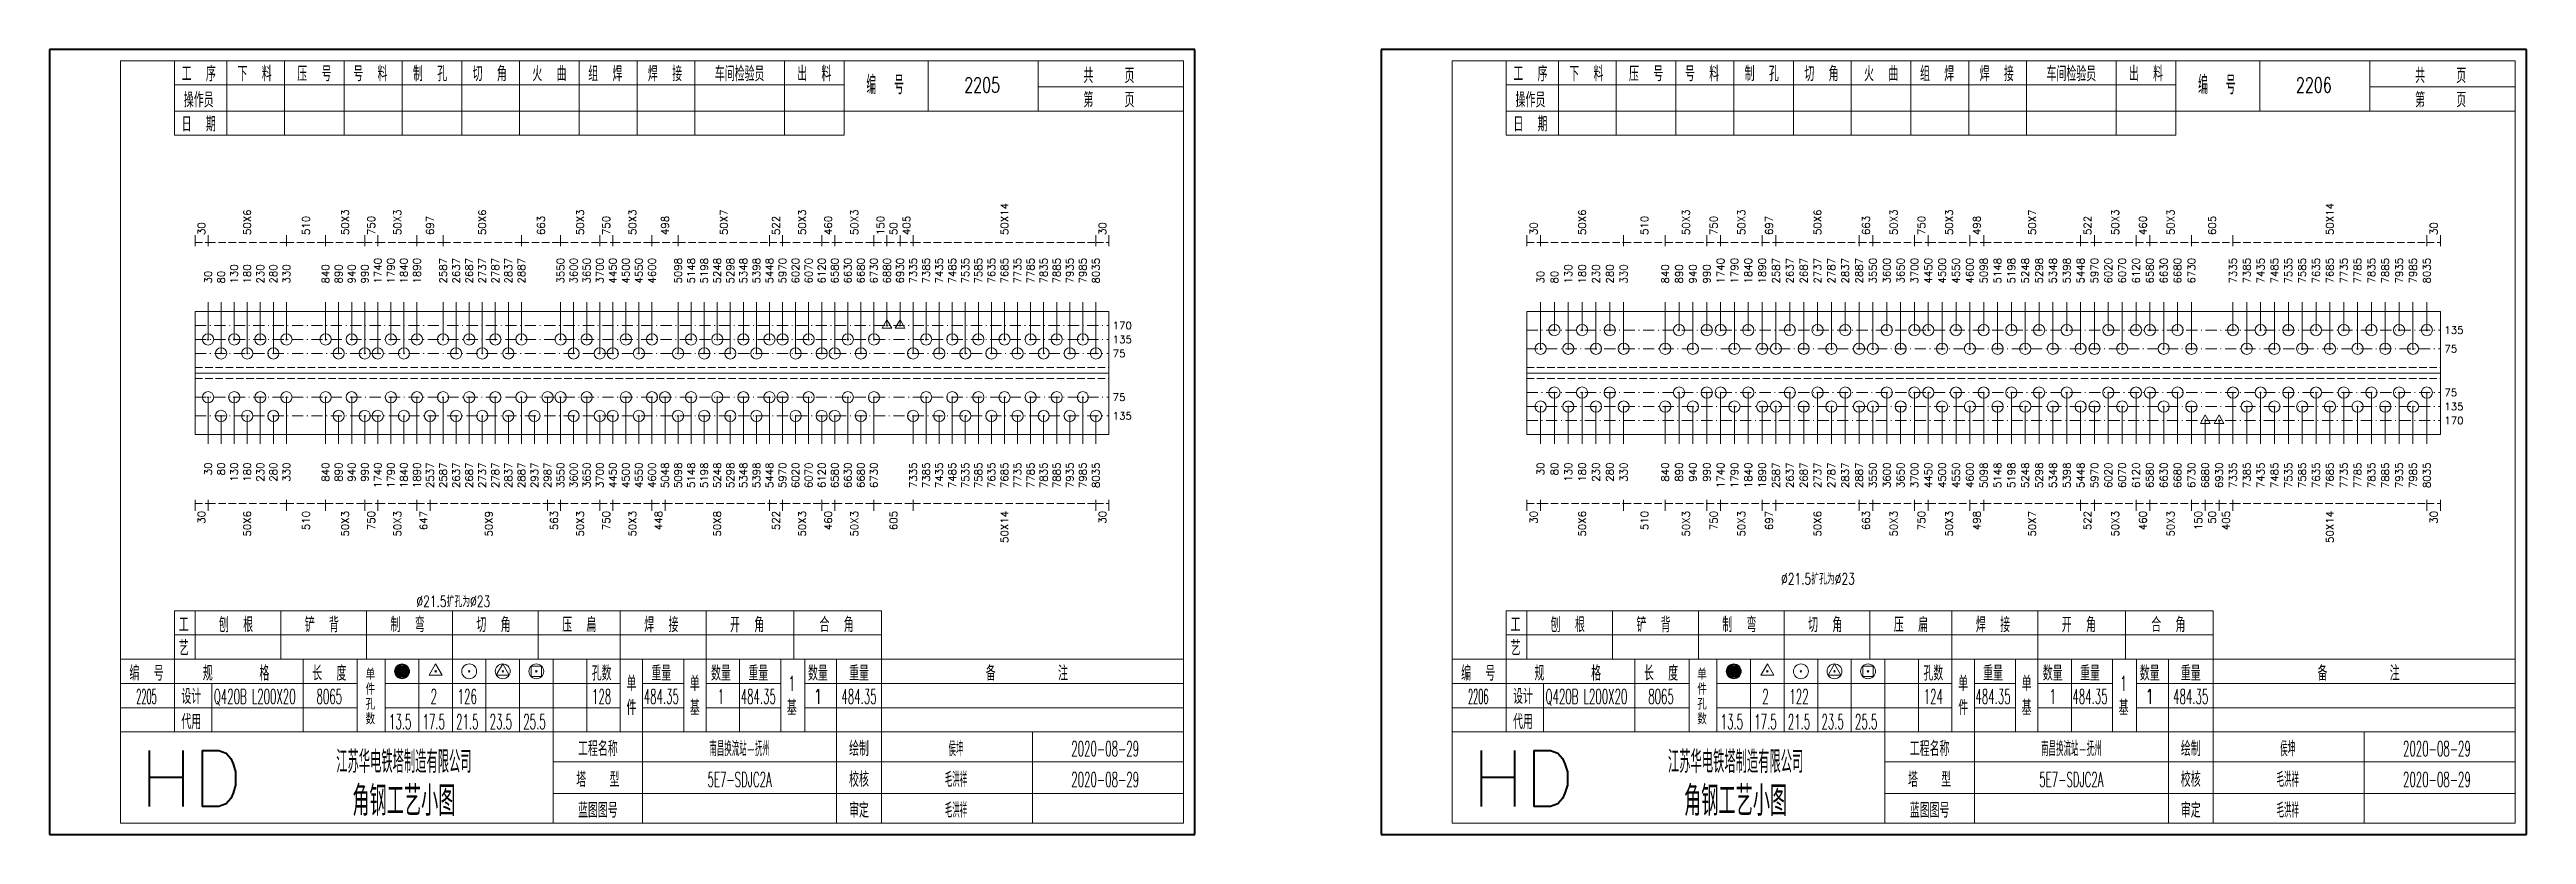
# Model space of a CAD drawing. Extents: x 0 to 5305, y 0 to 1513.
# Drawn here: x 1428 to 2092, y 1042 to 1252 of the extents above; entities that cross this region are included whole.
import ezdxf
from ezdxf.enums import TextEntityAlignment as Align

# ---------------------------------------------------------------- set-up
doc = ezdxf.new("R2010")
doc.units = 0
doc.header["$MEASUREMENT"] = 0
doc.linetypes.add('一点画线', pattern=[5.2, 3, -1, 0.2, -1])
doc.linetypes.add('虚线', pattern=[2.75, 2, -0.75])
doc.layers.get('0').update_dxf_attribs({"linetype": 'CONTINUOUS', "lineweight": 25})
doc.layers.add('1', color=7, linetype='CONTINUOUS', lineweight=25)
doc.layers.add('4', color=7, linetype='CONTINUOUS', lineweight=25)
doc.styles.get("Standard").update_dxf_attribs({"font": 'simplex.shx', "width": 0.7, "height": 3, "bigfont": 'gbhzfs.shx'})

msp = doc.modelspace()

# ---------------------------------------------------------------- texts
at = {"color": 8, "linetype": 'Continuous', "lineweight": 9}
for s, p in [('50X6', (1481, 1202.75)), ('50X3', (1507.25, 1202.75)), ('50X3', (1521.25, 1202.75)), ('50X6', (1544, 1202.75)), ('50X3', (1570.25, 1202.75)), ('50X3', (1584.25, 1202.75)), ('50X7', (1608.75, 1202.75)), ('50X3', (1629.75, 1202.75)), ('50X3', (1643.75, 1202.75)), ('50X14', (1684, 1202.75)), ('50X6', (1838.85, 1202.75)), ('50X3', (1866.69, 1202.75)), ('50X3', (1881.54, 1202.75)), ('50X6', (1901.95, 1202.75)), ('50X3', (1922.37, 1202.75)), ('50X3', (1937.22, 1202.75)), ('50X7', (1959.49, 1202.75)), ('50X3', (1981.77, 1202.75)), ('50X3', (1996.61, 1202.75)), ('50X14', (2039.3, 1202.75)), ('30', (1468.75, 1202.75)), ('510', (1496.75, 1202.75)), ('750', (1514.25, 1202.75)), ('697', (1530, 1202.75)), ('663', (1559.75, 1202.75)), ('750', (1577.25, 1202.75)), ('498', (1593, 1202.75)), ('522', (1622.75, 1202.75)), ('460', (1636.75, 1202.75)), ('150', (1650.75, 1202.75)), ('50', (1654.25, 1202.75)), ('405', (1657.75, 1202.75)), ('30', (1710.25, 1202.75)), ('30', (1825.86, 1202.75)), ('510', (1855.55, 1202.75)), ('750', (1874.11, 1202.75)), ('697', (1888.96, 1202.75)), ('663', (1914.95, 1202.75)), ('750', (1929.8, 1202.75)), ('498', (1944.64, 1202.75)), ('522', (1974.34, 1202.75)), ('460', (1989.19, 1202.75)), ('605', (2007.75, 1202.75)), ('30', (2067.14, 1202.75))]:
    msp.add_text(s, height=2, rotation=90, dxfattribs=at).set_placement(p, align=Align.MIDDLE_LEFT)
at = {"color": 7, "linetype": 'Continuous', "lineweight": 13}
for s, p in [('1740', (1516, 1189.75)), ('1790', (1519.5, 1189.75)), ('1840', (1523, 1189.75)), ('1890', (1526.5, 1189.75)), ('2587', (1533.5, 1189.75)), ('2637', (1537, 1189.75)), ('2687', (1540.5, 1189.75)), ('2737', (1544, 1189.75)), ('2787', (1547.5, 1189.75)), ('2837', (1551, 1189.75)), ('2887', (1554.5, 1189.75)), ('3550', (1565, 1189.75)), ('3600', (1568.5, 1189.75)), ('3650', (1572, 1189.75)), ('3700', (1575.5, 1189.75)), ('4450', (1579, 1189.75)), ('4500', (1582.5, 1189.75)), ('4550', (1586, 1189.75)), ('4600', (1589.5, 1189.75)), ('5098', (1596.5, 1189.75)), ('5148', (1600, 1189.75)), ('5198', (1603.5, 1189.75)), ('5248', (1607, 1189.75)), ('5298', (1610.5, 1189.75)), ('5348', (1614, 1189.75)), ('5398', (1617.5, 1189.75)), ('5448', (1621, 1189.75)), ('5970', (1624.5, 1189.75)), ('6020', (1628, 1189.75)), ('6070', (1631.5, 1189.75)), ('6120', (1635, 1189.75)), ('6580', (1638.5, 1189.75)), ('6630', (1642, 1189.75)), ('6680', (1645.5, 1189.75)), ('6730', (1649, 1189.75)), ('6880', (1652.5, 1189.75)), ('6930', (1656, 1189.75)), ('7335', (1659.5, 1189.75)), ('7385', (1663, 1189.75)), ('7435', (1666.5, 1189.75)), ('7485', (1670, 1189.75)), ('7535', (1673.5, 1189.75)), ('7585', (1677, 1189.75)), ('7635', (1680.5, 1189.75)), ('7685', (1684, 1189.75)), ('7735', (1687.5, 1189.75)), ('7785', (1691, 1189.75)), ('7835', (1694.5, 1189.75)), ('7885', (1698, 1189.75)), ('7935', (1701.5, 1189.75)), ('7985', (1705, 1189.75)), ('8035', (1708.5, 1189.75)), ('1740', (1875.97, 1189.75)), ('1790', (1879.68, 1189.75)), ('1840', (1883.39, 1189.75)), ('1890', (1887.11, 1189.75)), ('2587', (1890.82, 1189.75)), ('2637', (1894.53, 1189.75)), ('2687', (1898.24, 1189.75)), ('2737', (1901.95, 1189.75)), ('2787', (1905.67, 1189.75)), ('2837', (1909.38, 1189.75)), ('2887', (1913.09, 1189.75)), ('3550', (1916.8, 1189.75)), ('3600', (1920.52, 1189.75)), ('3650', (1924.23, 1189.75)), ('3700', (1927.94, 1189.75)), ('4450', (1931.65, 1189.75)), ('4500', (1935.36, 1189.75)), ('4550', (1939.08, 1189.75)), ('4600', (1942.79, 1189.75)), ('5098', (1946.5, 1189.75)), ('5148', (1950.21, 1189.75)), ('5198', (1953.92, 1189.75)), ('5248', (1957.64, 1189.75)), ('5298', (1961.35, 1189.75)), ('5348', (1965.06, 1189.75)), ('5398', (1968.77, 1189.75)), ('5448', (1972.48, 1189.75)), ('5970', (1976.2, 1189.75)), ('6020', (1979.91, 1189.75)), ('6070', (1983.62, 1189.75)), ('6120', (1987.33, 1189.75)), ('6580', (1991.05, 1189.75)), ('6630', (1994.76, 1189.75)), ('6680', (1998.47, 1189.75)), ('6730', (2002.18, 1189.75)), ('7335', (2013.32, 1189.75)), ('7385', (2017.03, 1189.75)), ('7435', (2020.74, 1189.75)), ('7485', (2024.45, 1189.75)), ('7535', (2028.17, 1189.75)), ('7585', (2031.88, 1189.75)), ('7635', (2035.59, 1189.75)), ('7685', (2039.3, 1189.75)), ('7735', (2043.02, 1189.75)), ('7785', (2046.73, 1189.75)), ('7835', (2050.44, 1189.75)), ('7885', (2054.15, 1189.75)), ('7935', (2057.86, 1189.75)), ('7985', (2061.58, 1189.75)), ('8035', (2065.29, 1189.75)), ('30', (1470.5, 1189.75)), ('80', (1474, 1189.75)), ('130', (1477.5, 1189.75)), ('180', (1481, 1189.75)), ('230', (1484.5, 1189.75)), ('280', (1488, 1189.75)), ('330', (1491.5, 1189.75)), ('840', (1502, 1189.75)), ('890', (1505.5, 1189.75)), ('940', (1509, 1189.75)), ('990', (1512.5, 1189.75)), ('30', (1827.71, 1189.75)), ('80', (1831.42, 1189.75)), ('130', (1835.14, 1189.75)), ('180', (1838.85, 1189.75)), ('230', (1842.56, 1189.75)), ('280', (1846.27, 1189.75)), ('330', (1849.98, 1189.75)), ('840', (1861.12, 1189.75)), ('890', (1864.83, 1189.75)), ('940', (1868.55, 1189.75)), ('990', (1872.26, 1189.75))]:
    msp.add_text(s, height=2, rotation=90, dxfattribs=at).set_placement(p, align=Align.MIDDLE_LEFT)
for s, p in [('170', (1713, 1178.5)), ('135', (1713, 1174.75)), ('135', (2070, 1177.25)), ('75', (1713, 1171)), ('75', (2070, 1172.25)), ('75', (1713, 1159.25)), ('75', (2070, 1160.5)), ('135', (2070, 1156.75)), ('135', (1713, 1154.25)), ('170', (2070, 1153))]:
    msp.add_text(s, height=2, dxfattribs=at).set_placement(p, align=Align.MIDDLE_LEFT)
at = {"color": 8, "linetype": 'Continuous', "lineweight": 9}
for s, p in [('30', (1468.75, 1128.75)), ('50X6', (1481, 1128.75)), ('510', (1496.75, 1128.75)), ('50X3', (1507.25, 1128.75)), ('750', (1514.25, 1128.75)), ('50X3', (1521.25, 1128.75)), ('647', (1528.25, 1128.75)), ('50X9', (1545.75, 1128.75)), ('563', (1563.25, 1128.75)), ('50X3', (1570.25, 1128.75)), ('750', (1577.25, 1128.75)), ('50X3', (1584.25, 1128.75)), ('448', (1591.25, 1128.75)), ('50X8', (1607, 1128.75)), ('522', (1622.75, 1128.75)), ('50X3', (1629.75, 1128.75)), ('460', (1636.75, 1128.75)), ('50X3', (1643.75, 1128.75)), ('605', (1654.25, 1128.75)), ('50X14', (1684, 1128.75)), ('30', (1710.25, 1128.75)), ('30', (1825.86, 1128.75)), ('50X6', (1838.85, 1128.75)), ('510', (1855.55, 1128.75)), ('50X3', (1866.69, 1128.75)), ('750', (1874.11, 1128.75)), ('50X3', (1881.54, 1128.75)), ('697', (1888.96, 1128.75)), ('50X6', (1901.95, 1128.75)), ('663', (1914.95, 1128.75)), ('50X3', (1922.37, 1128.75)), ('750', (1929.8, 1128.75)), ('50X3', (1937.22, 1128.75)), ('498', (1944.64, 1128.75)), ('50X7', (1959.49, 1128.75)), ('522', (1974.34, 1128.75)), ('50X3', (1981.77, 1128.75)), ('460', (1989.19, 1128.75)), ('50X3', (1996.61, 1128.75)), ('150', (2004.04, 1128.75)), ('50', (2007.75, 1128.75)), ('405', (2011.46, 1128.75)), ('50X14', (2039.3, 1128.75)), ('30', (2067.14, 1128.75))]:
    msp.add_text(s, height=2, rotation=90, dxfattribs=at).set_placement(p, align=Align.MIDDLE_RIGHT)
at = {"color": 0, "linetype": 'Continuous', "char_height": 3, "width": 77.4687, "attachment_point": 1}
for insert in [(1892.18, 1112.04), (1526.35, 1106.01)]:
    msp.add_mtext('∅21.5扩孔为∅23', dxfattribs=dict(at, insert=insert))
at = {"layer": '1', "color": 7, "linetype": 'Continuous', "lineweight": 13}
for s, p in [('30', (1470.5, 1141.75)), ('80', (1474, 1141.75)), ('130', (1477.5, 1141.75)), ('180', (1481, 1141.75)), ('230', (1484.5, 1141.75)), ('280', (1488, 1141.75)), ('330', (1491.5, 1141.75)), ('840', (1502, 1141.75)), ('890', (1505.5, 1141.75)), ('940', (1509, 1141.75)), ('990', (1512.5, 1141.75)), ('1740', (1516, 1141.75)), ('1790', (1519.5, 1141.75)), ('1840', (1523, 1141.75)), ('1890', (1526.5, 1141.75)), ('2537', (1530, 1141.75)), ('2587', (1533.5, 1141.75)), ('2637', (1537, 1141.75)), ('2687', (1540.5, 1141.75)), ('2737', (1544, 1141.75)), ('2787', (1547.5, 1141.75)), ('2837', (1551, 1141.75)), ('2887', (1554.5, 1141.75)), ('2937', (1558, 1141.75)), ('2987', (1561.5, 1141.75)), ('3550', (1565, 1141.75)), ('3600', (1568.5, 1141.75)), ('3650', (1572, 1141.75)), ('3700', (1575.5, 1141.75)), ('4450', (1579, 1141.75)), ('4500', (1582.5, 1141.75)), ('4550', (1586, 1141.75)), ('4600', (1589.5, 1141.75)), ('5048', (1593, 1141.75)), ('5098', (1596.5, 1141.75)), ('5148', (1600, 1141.75)), ('5198', (1603.5, 1141.75)), ('5248', (1607, 1141.75)), ('5298', (1610.5, 1141.75)), ('5348', (1614, 1141.75)), ('5398', (1617.5, 1141.75)), ('5448', (1621, 1141.75)), ('5970', (1624.5, 1141.75)), ('6020', (1628, 1141.75)), ('6070', (1631.5, 1141.75)), ('6120', (1635, 1141.75)), ('6580', (1638.5, 1141.75)), ('6630', (1642, 1141.75)), ('6680', (1645.5, 1141.75)), ('6730', (1649, 1141.75)), ('7335', (1659.5, 1141.75)), ('7385', (1663, 1141.75)), ('7435', (1666.5, 1141.75)), ('7485', (1670, 1141.75)), ('7535', (1673.5, 1141.75)), ('7585', (1677, 1141.75)), ('7635', (1680.5, 1141.75)), ('7685', (1684, 1141.75)), ('7735', (1687.5, 1141.75)), ('7785', (1691, 1141.75)), ('7835', (1694.5, 1141.75)), ('7885', (1698, 1141.75)), ('7935', (1701.5, 1141.75)), ('7985', (1705, 1141.75)), ('8035', (1708.5, 1141.75)), ('30', (1827.71, 1141.75)), ('80', (1831.42, 1141.75)), ('130', (1835.14, 1141.75)), ('180', (1838.85, 1141.75)), ('230', (1842.56, 1141.75)), ('280', (1846.27, 1141.75)), ('330', (1849.98, 1141.75)), ('840', (1861.12, 1141.75)), ('890', (1864.83, 1141.75)), ('940', (1868.55, 1141.75)), ('990', (1872.26, 1141.75)), ('1740', (1875.97, 1141.75)), ('1790', (1879.68, 1141.75)), ('1840', (1883.39, 1141.75)), ('1890', (1887.11, 1141.75)), ('2587', (1890.82, 1141.75)), ('2637', (1894.53, 1141.75)), ('2687', (1898.24, 1141.75)), ('2737', (1901.95, 1141.75)), ('2787', (1905.67, 1141.75)), ('2837', (1909.38, 1141.75)), ('2887', (1913.09, 1141.75)), ('3550', (1916.8, 1141.75)), ('3600', (1920.52, 1141.75)), ('3650', (1924.23, 1141.75)), ('3700', (1927.94, 1141.75)), ('4450', (1931.65, 1141.75)), ('4500', (1935.36, 1141.75)), ('4550', (1939.08, 1141.75)), ('4600', (1942.79, 1141.75)), ('5098', (1946.5, 1141.75)), ('5148', (1950.21, 1141.75)), ('5198', (1953.92, 1141.75)), ('5248', (1957.64, 1141.75)), ('5298', (1961.35, 1141.75)), ('5348', (1965.06, 1141.75)), ('5398', (1968.77, 1141.75)), ('5448', (1972.48, 1141.75)), ('5970', (1976.2, 1141.75)), ('6020', (1979.91, 1141.75)), ('6070', (1983.62, 1141.75)), ('6120', (1987.33, 1141.75)), ('6580', (1991.05, 1141.75)), ('6630', (1994.76, 1141.75)), ('6680', (1998.47, 1141.75)), ('6730', (2002.18, 1141.75)), ('6880', (2005.89, 1141.75)), ('6930', (2009.61, 1141.75)), ('7335', (2013.32, 1141.75)), ('7385', (2017.03, 1141.75)), ('7435', (2020.74, 1141.75)), ('7485', (2024.45, 1141.75)), ('7535', (2028.17, 1141.75)), ('7585', (2031.88, 1141.75)), ('7635', (2035.59, 1141.75)), ('7685', (2039.3, 1141.75)), ('7735', (2043.02, 1141.75)), ('7785', (2046.73, 1141.75)), ('7835', (2050.44, 1141.75)), ('7885', (2054.15, 1141.75)), ('7935', (2057.86, 1141.75)), ('7985', (2061.58, 1141.75)), ('8035', (2065.29, 1141.75))]:
    msp.add_text(s, height=2, rotation=90, dxfattribs=at).set_placement(p, align=Align.MIDDLE_RIGHT)
at = {"layer": '4', "color": 1, "linetype": 'Continuous', "lineweight": 13}
for s, height, width, p in [('工  序', 4, 0.7, (1468, 1246)), ('下  料', 4, 0.7, (1483, 1246)), ('号  料', 4, 0.7, (1514, 1246)), ('制  孔', 4, 0.7, (1530, 1246)), ('切  角', 4, 0.7, (1546, 1246)), ('火  曲', 4, 0.7, (1562, 1246)), ('组  焊', 4, 0.7, (1577, 1246)), ('焊  接', 4, 0.7, (1593, 1246)), ('车间检验员', 4, 0.7, (1613, 1246)), ('出  料', 4, 0.7, (1633, 1246)), ('工  序', 4, 0.7, (1825, 1246)), ('下  料', 4, 0.7, (1840, 1246)), ('号  料', 4, 0.7, (1871, 1246)), ('制  孔', 4, 0.7, (1887, 1246)), ('切  角', 4, 0.7, (1903, 1246)), ('火  曲', 4, 0.7, (1919, 1246)), ('组  焊', 4, 0.7, (1934, 1246)), ('焊  接', 4, 0.7, (1950, 1246)), ('车间检验员', 4, 0.7, (1970, 1246)), ('出  料', 4, 0.7, (1990, 1246)), ('压  号', 4, 0.7, (1499, 1246)), ('编  号', 5, 0.7, (1652, 1243)), ('2205', 4, 0.7, (1678, 1243)), ('共    页', 4, 0.7, (1712, 1245.5)), ('压  号', 4, 0.7, (1856, 1246)), ('编  号', 5, 0.7, (2009, 1243)), ('2206', 4, 0.7, (2035, 1243)), ('共    页', 4, 0.7, (2069, 1245.5)), ('操作员', 4, 0.7, (1468, 1239)), ('第    页', 4, 0.7, (1712, 1239)), ('操作员', 4, 0.7, (1825, 1239)), ('第    页', 4, 0.7, (2069, 1239)), ('日  期', 4, 0.7, (1468, 1232.5)), ('日  期', 4, 0.7, (1825, 1232.5)), ('工', 4, 0.7, (1464, 1098.25)), ('刨  根', 4, 0.7, (1478, 1098.25)), ('铲  背', 4, 0.7, (1501, 1098.25)), ('制  弯', 4, 0.7, (1524, 1098.25)), ('切  角', 4, 0.7, (1547, 1098.25)), ('压  扁', 4, 0.7, (1570, 1098.25)), ('焊  接', 4, 0.7, (1592, 1098.25)), ('开  角', 4, 0.7, (1615, 1098.25)), ('合  角', 4, 0.7, (1639, 1098.25)), ('工', 4, 0.7, (1821, 1098.25)), ('刨  根', 4, 0.7, (1835, 1098.25)), ('铲  背', 4, 0.7, (1858, 1098.25)), ('制  弯', 4, 0.7, (1881, 1098.25)), ('切  角', 4, 0.7, (1904, 1098.25)), ('压  扁', 4, 0.7, (1927, 1098.25)), ('焊  接', 4, 0.7, (1949, 1098.25)), ('开  角', 4, 0.7, (1972, 1098.25)), ('合  角', 4, 0.7, (1996, 1098.25)), ('艺', 4, 0.7, (1464, 1092)), ('艺', 4, 0.7, (1821, 1092)), ('编  号', 4, 0.7, (1454, 1085.25)), ('规      格', 4, 0.7, (1478, 1085.25)), ('长  度', 4, 0.7, (1503, 1085.25)), ('孔数', 4, 0.7, (1576, 1085.25)), ('单', 4, 0.7, (1584, 1082.5)), ('重量', 4, 0.7, (1592, 1085.25)), ('单', 4, 0.7, (1601, 1082.5)), ('数量', 4, 0.7, (1608, 1085.25)), ('重量', 4, 0.7, (1618, 1085.25)), ('1', 4, 0.5, (1627, 1082.5)), ('数量', 4, 0.7, (1634, 1085.25)), ('重量', 4, 0.7, (1645, 1085.25)), ('备        注', 4, 0.7, (1690, 1085.25)), ('编  号', 4, 0.7, (1811, 1085.25)), ('规      格', 4, 0.7, (1835, 1085.25)), ('长  度', 4, 0.7, (1860, 1085.25)), ('孔数', 4, 0.7, (1933, 1085.25)), ('单', 4, 0.7, (1941, 1082.5)), ('重量', 4, 0.7, (1949, 1085.25)), ('单', 4, 0.7, (1958, 1082.5)), ('数量', 4, 0.7, (1965, 1085.25)), ('重量', 4, 0.7, (1975, 1085.25)), ('1', 4, 0.5, (1984, 1082.5)), ('数量', 4, 0.7, (1991, 1085.25)), ('重量', 4, 0.7, (2002, 1085.25)), ('备        注', 4, 0.7, (2047, 1085.25)), ('2205', 4, 0.4, (1454, 1079)), ('设计', 4, 0.7, (1466, 1079)), ('Q420B L200X20', 4, 0.5, (1483, 1079)), ('8065', 4, 0.5, (1503, 1079)), ('2', 4, 0.5, (1531, 1079)), ('126', 4, 0.5, (1540, 1079)), ('128', 4, 0.5, (1576, 1079)), ('件', 4, 0.7, (1584, 1076)), ('484.35', 4, 0.5, (1592, 1079)), ('基', 4, 0.7, (1601, 1076)), ('1', 4, 0.5, (1608, 1079)), ('484.35', 4, 0.5, (1618, 1079)), ('基', 4, 0.7, (1627, 1076)), ('1', 4, 0.7, (1634, 1079)), ('484.35', 4, 0.5, (1645, 1079)), ('2206', 4, 0.4, (1811, 1079)), ('设计', 4, 0.7, (1823, 1079)), ('Q420B L200X20', 4, 0.5, (1840, 1079)), ('8065', 4, 0.5, (1860, 1079)), ('2', 4, 0.5, (1888, 1079)), ('122', 4, 0.5, (1897, 1079)), ('124', 4, 0.5, (1933, 1079)), ('件', 4, 0.7, (1941, 1076)), ('484.35', 4, 0.5, (1949, 1079)), ('基', 4, 0.7, (1958, 1076)), ('1', 4, 0.5, (1965, 1079)), ('484.35', 4, 0.5, (1975, 1079)), ('基', 4, 0.7, (1984, 1076)), ('1', 4, 0.7, (1991, 1079)), ('484.35', 4, 0.5, (2002, 1079)), ('代用', 4, 0.7, (1466, 1072.25)), ('13.5', 4, 0.5, (1522, 1072.25)), ('17.5', 4, 0.5, (1531, 1072.25)), ('21.5', 4, 0.5, (1540, 1072.25)), ('23.5', 4, 0.5, (1549, 1072.25)), ('25.5', 4, 0.5, (1558, 1072.25)), ('代用', 4, 0.7, (1823, 1072.25)), ('13.5', 4, 0.5, (1879, 1072.25)), ('17.5', 4, 0.5, (1888, 1072.25)), ('21.5', 4, 0.5, (1897, 1072.25)), ('23.5', 4, 0.5, (1906, 1072.25)), ('25.5', 4, 0.5, (1915, 1072.25)), ('江苏华电铁塔制造有限公司', 6, 0.7, (1523, 1061.5)), ('工程名称', 4, 0.7, (1575, 1065)), ('南昌换流站-抚州', 4, 0.5, (1613, 1065)), ('绘制', 4, 0.7, (1645, 1065)), ('侯坤', 4, 0.5, (1671, 1065)), ('2020-08-29', 4, 0.5, (1711, 1065)), ('江苏华电铁塔制造有限公司', 6, 0.7, (1880, 1061.5)), ('工程名称', 4, 0.7, (1932, 1065)), ('南昌换流站-抚州', 4, 0.5, (1970, 1065)), ('绘制', 4, 0.7, (2002, 1065)), ('侯坤', 4, 0.5, (2028, 1065)), ('2020-08-29', 4, 0.5, (2068, 1065)), ('角钢工艺小图', 8, 0.8, (1523, 1051)), ('塔   型', 4, 0.7, (1575, 1056.75)), ('5E7-SDJC2A', 4, 0.5, (1613, 1056.75)), ('校核', 4, 0.7, (1645, 1056.75)), ('毛洪祥', 4, 0.5, (1671, 1056.75)), ('2020-08-29', 4, 0.5, (1711, 1056.75)), ('角钢工艺小图', 8, 0.8, (1880, 1051)), ('塔   型', 4, 0.7, (1932, 1056.75)), ('5E7-SDJC2A', 4, 0.5, (1970, 1056.75)), ('校核', 4, 0.7, (2002, 1056.75)), ('毛洪祥', 4, 0.5, (2028, 1056.75)), ('2020-08-29', 4, 0.5, (2068, 1056.75)), ('蓝图图号', 4, 0.7, (1575, 1048.5)), ('审定', 4, 0.7, (1645, 1048.5)), ('毛洪祥', 4, 0.5, (1671, 1048.5)), ('蓝图图号', 4, 0.7, (1932, 1048.5)), ('审定', 4, 0.7, (2002, 1048.5)), ('毛洪祥', 4, 0.5, (2028, 1048.5))]:
    msp.add_text(s, height=height, dxfattribs=dict(at, width=width)).set_placement(p, align=Align.MIDDLE_CENTER)
for s, height, p in [('件', 3, (1514, 1081)), ('单', 3, (1514, 1085)), ('件', 3, (1871, 1081)), ('单', 3, (1871, 1085)), ('孔', 3, (1514, 1077)), ('孔', 3, (1871, 1077)), ('数', 3, (1514, 1073)), ('数', 3, (1871, 1073)), ('HD', 15, (1466, 1057)), ('HD', 15, (1823, 1057))]:
    msp.add_text(s, height=height, dxfattribs=at).set_placement(p, align=Align.MIDDLE_CENTER)

# ---------------------------------------------------------------- linework, layer by layer
at = {"color": 8, "linetype": 'Continuous', "lineweight": 9}
for p, q in [((1467, 1199.75), (1467, 1202.75)), ((1470.5, 1199.75), (1470.5, 1202.75)), ((1470.5, 1199.75), (1470.5, 1202.75)), ((1491.5, 1199.75), (1491.5, 1202.75)), ((1491.5, 1199.75), (1491.5, 1202.75)), ((1502, 1199.75), (1502, 1202.75)), ((1502, 1199.75), (1502, 1202.75)), ((1512.5, 1199.75), (1512.5, 1202.75)), ((1512.5, 1199.75), (1512.5, 1202.75)), ((1516, 1199.75), (1516, 1202.75)), ((1516, 1199.75), (1516, 1202.75)), ((1526.5, 1199.75), (1526.5, 1202.75)), ((1526.5, 1199.75), (1526.5, 1202.75)), ((1533.5, 1199.75), (1533.5, 1202.75)), ((1533.5, 1199.75), (1533.5, 1202.75)), ((1554.5, 1199.75), (1554.5, 1202.75)), ((1554.5, 1199.75), (1554.5, 1202.75)), ((1565, 1199.75), (1565, 1202.75)), ((1565, 1199.75), (1565, 1202.75)), ((1575.5, 1199.75), (1575.5, 1202.75)), ((1575.5, 1199.75), (1575.5, 1202.75)), ((1579, 1199.75), (1579, 1202.75)), ((1579, 1199.75), (1579, 1202.75)), ((1589.5, 1199.75), (1589.5, 1202.75)), ((1589.5, 1199.75), (1589.5, 1202.75)), ((1596.5, 1199.75), (1596.5, 1202.75)), ((1596.5, 1199.75), (1596.5, 1202.75)), ((1621, 1199.75), (1621, 1202.75)), ((1621, 1199.75), (1621, 1202.75)), ((1624.5, 1199.75), (1624.5, 1202.75)), ((1624.5, 1199.75), (1624.5, 1202.75)), ((1635, 1199.75), (1635, 1202.75)), ((1635, 1199.75), (1635, 1202.75)), ((1638.5, 1199.75), (1638.5, 1202.75)), ((1638.5, 1199.75), (1638.5, 1202.75)), ((1649, 1199.75), (1649, 1202.75)), ((1649, 1199.75), (1649, 1202.75)), ((1652.5, 1199.75), (1652.5, 1202.75)), ((1652.5, 1199.75), (1652.5, 1202.75)), ((1656, 1199.75), (1656, 1202.75)), ((1656, 1199.75), (1656, 1202.75)), ((1659.5, 1199.75), (1659.5, 1202.75)), ((1659.5, 1199.75), (1659.5, 1202.75)), ((1708.5, 1199.75), (1708.5, 1202.75)), ((1708.5, 1199.75), (1708.5, 1202.75)), ((1712, 1199.75), (1712, 1202.75)), ((1824, 1199.75), (1824, 1202.75)), ((1827.71, 1199.75), (1827.71, 1202.75)), ((1827.71, 1199.75), (1827.71, 1202.75)), ((1849.98, 1199.75), (1849.98, 1202.75)), ((1849.98, 1199.75), (1849.98, 1202.75)), ((1861.12, 1199.75), (1861.12, 1202.75)), ((1861.12, 1199.75), (1861.12, 1202.75)), ((1872.26, 1199.75), (1872.26, 1202.75)), ((1872.26, 1199.75), (1872.26, 1202.75)), ((1875.97, 1199.75), (1875.97, 1202.75)), ((1875.97, 1199.75), (1875.97, 1202.75)), ((1887.11, 1199.75), (1887.11, 1202.75)), ((1887.11, 1199.75), (1887.11, 1202.75)), ((1890.82, 1199.75), (1890.82, 1202.75)), ((1890.82, 1199.75), (1890.82, 1202.75)), ((1913.09, 1199.75), (1913.09, 1202.75)), ((1913.09, 1199.75), (1913.09, 1202.75)), ((1916.8, 1199.75), (1916.8, 1202.75)), ((1916.8, 1199.75), (1916.8, 1202.75)), ((1927.94, 1199.75), (1927.94, 1202.75)), ((1927.94, 1199.75), (1927.94, 1202.75)), ((1931.65, 1199.75), (1931.65, 1202.75)), ((1931.65, 1199.75), (1931.65, 1202.75)), ((1942.79, 1199.75), (1942.79, 1202.75)), ((1942.79, 1199.75), (1942.79, 1202.75)), ((1946.5, 1199.75), (1946.5, 1202.75)), ((1946.5, 1199.75), (1946.5, 1202.75)), ((1972.48, 1199.75), (1972.48, 1202.75)), ((1972.48, 1199.75), (1972.48, 1202.75)), ((1976.2, 1199.75), (1976.2, 1202.75)), ((1976.2, 1199.75), (1976.2, 1202.75)), ((1987.33, 1199.75), (1987.33, 1202.75)), ((1987.33, 1199.75), (1987.33, 1202.75)), ((1991.05, 1199.75), (1991.05, 1202.75)), ((1991.05, 1199.75), (1991.05, 1202.75)), ((2002.18, 1199.75), (2002.18, 1202.75)), ((2002.18, 1199.75), (2002.18, 1202.75)), ((2013.32, 1199.75), (2013.32, 1202.75)), ((2013.32, 1199.75), (2013.32, 1202.75)), ((2065.29, 1199.75), (2065.29, 1202.75)), ((2065.29, 1199.75), (2065.29, 1202.75)), ((2069, 1199.75), (2069, 1202.75)), ((1467, 1131.75), (1467, 1128.75)), ((1470.5, 1131.75), (1470.5, 1128.75)), ((1470.5, 1131.75), (1470.5, 1128.75)), ((1491.5, 1131.75), (1491.5, 1128.75)), ((1491.5, 1131.75), (1491.5, 1128.75)), ((1502, 1131.75), (1502, 1128.75)), ((1502, 1131.75), (1502, 1128.75)), ((1512.5, 1131.75), (1512.5, 1128.75)), ((1512.5, 1131.75), (1512.5, 1128.75)), ((1516, 1131.75), (1516, 1128.75)), ((1516, 1131.75), (1516, 1128.75)), ((1526.5, 1131.75), (1526.5, 1128.75)), ((1526.5, 1131.75), (1526.5, 1128.75)), ((1530, 1131.75), (1530, 1128.75)), ((1530, 1131.75), (1530, 1128.75)), ((1561.5, 1131.75), (1561.5, 1128.75)), ((1561.5, 1131.75), (1561.5, 1128.75)), ((1565, 1131.75), (1565, 1128.75)), ((1565, 1131.75), (1565, 1128.75)), ((1575.5, 1131.75), (1575.5, 1128.75)), ((1575.5, 1131.75), (1575.5, 1128.75)), ((1579, 1131.75), (1579, 1128.75)), ((1579, 1131.75), (1579, 1128.75)), ((1589.5, 1131.75), (1589.5, 1128.75)), ((1589.5, 1131.75), (1589.5, 1128.75)), ((1593, 1131.75), (1593, 1128.75)), ((1593, 1131.75), (1593, 1128.75)), ((1621, 1131.75), (1621, 1128.75)), ((1621, 1131.75), (1621, 1128.75)), ((1624.5, 1131.75), (1624.5, 1128.75)), ((1624.5, 1131.75), (1624.5, 1128.75)), ((1635, 1131.75), (1635, 1128.75)), ((1635, 1131.75), (1635, 1128.75)), ((1638.5, 1131.75), (1638.5, 1128.75)), ((1638.5, 1131.75), (1638.5, 1128.75)), ((1649, 1131.75), (1649, 1128.75)), ((1649, 1131.75), (1649, 1128.75)), ((1659.5, 1131.75), (1659.5, 1128.75)), ((1659.5, 1131.75), (1659.5, 1128.75)), ((1708.5, 1131.75), (1708.5, 1128.75)), ((1708.5, 1131.75), (1708.5, 1128.75)), ((1712, 1131.75), (1712, 1128.75)), ((1824, 1131.75), (1824, 1128.75)), ((1827.71, 1131.75), (1827.71, 1128.75)), ((1827.71, 1131.75), (1827.71, 1128.75)), ((1849.98, 1131.75), (1849.98, 1128.75)), ((1849.98, 1131.75), (1849.98, 1128.75)), ((1861.12, 1131.75), (1861.12, 1128.75)), ((1861.12, 1131.75), (1861.12, 1128.75)), ((1872.26, 1131.75), (1872.26, 1128.75)), ((1872.26, 1131.75), (1872.26, 1128.75)), ((1875.97, 1131.75), (1875.97, 1128.75)), ((1875.97, 1131.75), (1875.97, 1128.75)), ((1887.11, 1131.75), (1887.11, 1128.75)), ((1887.11, 1131.75), (1887.11, 1128.75)), ((1890.82, 1131.75), (1890.82, 1128.75)), ((1890.82, 1131.75), (1890.82, 1128.75)), ((1913.09, 1131.75), (1913.09, 1128.75)), ((1913.09, 1131.75), (1913.09, 1128.75)), ((1916.8, 1131.75), (1916.8, 1128.75)), ((1916.8, 1131.75), (1916.8, 1128.75)), ((1927.94, 1131.75), (1927.94, 1128.75)), ((1927.94, 1131.75), (1927.94, 1128.75)), ((1931.65, 1131.75), (1931.65, 1128.75)), ((1931.65, 1131.75), (1931.65, 1128.75)), ((1942.79, 1131.75), (1942.79, 1128.75)), ((1942.79, 1131.75), (1942.79, 1128.75)), ((1946.5, 1131.75), (1946.5, 1128.75)), ((1946.5, 1131.75), (1946.5, 1128.75)), ((1972.48, 1131.75), (1972.48, 1128.75)), ((1972.48, 1131.75), (1972.48, 1128.75)), ((1976.2, 1131.75), (1976.2, 1128.75)), ((1976.2, 1131.75), (1976.2, 1128.75)), ((1987.33, 1131.75), (1987.33, 1128.75)), ((1987.33, 1131.75), (1987.33, 1128.75)), ((1991.05, 1131.75), (1991.05, 1128.75)), ((1991.05, 1131.75), (1991.05, 1128.75)), ((2002.18, 1131.75), (2002.18, 1128.75)), ((2002.18, 1131.75), (2002.18, 1128.75)), ((2005.89, 1131.75), (2005.89, 1128.75)), ((2005.89, 1131.75), (2005.89, 1128.75)), ((2009.61, 1131.75), (2009.61, 1128.75)), ((2009.61, 1131.75), (2009.61, 1128.75)), ((2013.32, 1131.75), (2013.32, 1128.75)), ((2013.32, 1131.75), (2013.32, 1128.75)), ((2065.29, 1131.75), (2065.29, 1128.75)), ((2065.29, 1131.75), (2065.29, 1128.75)), ((2069, 1131.75), (2069, 1128.75))]:
    msp.add_line(p, q, dxfattribs=at)
at = {"color": 8, "linetype": '虚线', "lineweight": 9}
for p, q in [((1467, 1200.75), (1470.5, 1200.75)), ((1470.5, 1200.75), (1491.5, 1200.75)), ((1491.5, 1200.75), (1502, 1200.75)), ((1502, 1200.75), (1512.5, 1200.75)), ((1512.5, 1200.75), (1516, 1200.75)), ((1516, 1200.75), (1526.5, 1200.75)), ((1526.5, 1200.75), (1533.5, 1200.75)), ((1533.5, 1200.75), (1554.5, 1200.75)), ((1554.5, 1200.75), (1565, 1200.75)), ((1565, 1200.75), (1575.5, 1200.75)), ((1575.5, 1200.75), (1579, 1200.75)), ((1579, 1200.75), (1589.5, 1200.75)), ((1589.5, 1200.75), (1596.5, 1200.75)), ((1596.5, 1200.75), (1621, 1200.75)), ((1621, 1200.75), (1624.5, 1200.75)), ((1624.5, 1200.75), (1635, 1200.75)), ((1635, 1200.75), (1638.5, 1200.75)), ((1638.5, 1200.75), (1649, 1200.75)), ((1649, 1200.75), (1652.5, 1200.75)), ((1652.5, 1200.75), (1656, 1200.75)), ((1656, 1200.75), (1659.5, 1200.75)), ((1659.5, 1200.75), (1708.5, 1200.75)), ((1708.5, 1200.75), (1712, 1200.75)), ((1824, 1200.75), (1827.71, 1200.75)), ((1827.71, 1200.75), (1849.98, 1200.75)), ((1849.98, 1200.75), (1861.12, 1200.75)), ((1861.12, 1200.75), (1872.26, 1200.75)), ((1872.26, 1200.75), (1875.97, 1200.75)), ((1875.97, 1200.75), (1887.11, 1200.75)), ((1887.11, 1200.75), (1890.82, 1200.75)), ((1890.82, 1200.75), (1913.09, 1200.75)), ((1913.09, 1200.75), (1916.8, 1200.75)), ((1916.8, 1200.75), (1927.94, 1200.75)), ((1927.94, 1200.75), (1931.65, 1200.75)), ((1931.65, 1200.75), (1942.79, 1200.75)), ((1942.79, 1200.75), (1946.5, 1200.75)), ((1946.5, 1200.75), (1972.48, 1200.75)), ((1972.48, 1200.75), (1976.2, 1200.75)), ((1976.2, 1200.75), (1987.33, 1200.75)), ((1987.33, 1200.75), (1991.05, 1200.75)), ((1991.05, 1200.75), (2002.18, 1200.75)), ((2002.18, 1200.75), (2013.32, 1200.75)), ((2013.32, 1200.75), (2065.29, 1200.75)), ((2065.29, 1200.75), (2069, 1200.75)), ((1467, 1130.75), (1470.5, 1130.75)), ((1470.5, 1130.75), (1491.5, 1130.75)), ((1491.5, 1130.75), (1502, 1130.75)), ((1502, 1130.75), (1512.5, 1130.75)), ((1512.5, 1130.75), (1516, 1130.75)), ((1516, 1130.75), (1526.5, 1130.75)), ((1526.5, 1130.75), (1530, 1130.75)), ((1530, 1130.75), (1561.5, 1130.75)), ((1561.5, 1130.75), (1565, 1130.75)), ((1565, 1130.75), (1575.5, 1130.75)), ((1575.5, 1130.75), (1579, 1130.75)), ((1579, 1130.75), (1589.5, 1130.75)), ((1589.5, 1130.75), (1593, 1130.75)), ((1593, 1130.75), (1621, 1130.75)), ((1621, 1130.75), (1624.5, 1130.75)), ((1624.5, 1130.75), (1635, 1130.75)), ((1635, 1130.75), (1638.5, 1130.75)), ((1638.5, 1130.75), (1649, 1130.75)), ((1649, 1130.75), (1659.5, 1130.75)), ((1659.5, 1130.75), (1708.5, 1130.75)), ((1708.5, 1130.75), (1712, 1130.75)), ((1824, 1130.75), (1827.71, 1130.75)), ((1827.71, 1130.75), (1849.98, 1130.75)), ((1849.98, 1130.75), (1861.12, 1130.75)), ((1861.12, 1130.75), (1872.26, 1130.75)), ((1872.26, 1130.75), (1875.97, 1130.75)), ((1875.97, 1130.75), (1887.11, 1130.75)), ((1887.11, 1130.75), (1890.82, 1130.75)), ((1890.82, 1130.75), (1913.09, 1130.75)), ((1913.09, 1130.75), (1916.8, 1130.75)), ((1916.8, 1130.75), (1927.94, 1130.75)), ((1927.94, 1130.75), (1931.65, 1130.75)), ((1931.65, 1130.75), (1942.79, 1130.75)), ((1942.79, 1130.75), (1946.5, 1130.75)), ((1946.5, 1130.75), (1972.48, 1130.75)), ((1972.48, 1130.75), (1976.2, 1130.75)), ((1976.2, 1130.75), (1987.33, 1130.75)), ((1987.33, 1130.75), (1991.05, 1130.75)), ((1991.05, 1130.75), (2002.18, 1130.75)), ((2002.18, 1130.75), (2005.89, 1130.75)), ((2005.89, 1130.75), (2009.61, 1130.75)), ((2009.61, 1130.75), (2013.32, 1130.75)), ((2013.32, 1130.75), (2065.29, 1130.75)), ((2065.29, 1130.75), (2069, 1130.75))]:
    msp.add_line(p, q, dxfattribs=at)
at = {"color": 7, "linetype": 'Continuous', "lineweight": 18}
for p, q in [((1467, 1182.25), (1467, 1149.25)), ((1467, 1182.25), (1712, 1182.25)), ((1712, 1182.25), (1712, 1149.25)), ((1824, 1182.25), (1824, 1149.25)), ((1824, 1182.25), (2069, 1182.25)), ((2069, 1182.25), (2069, 1149.25)), ((1467, 1165.75), (1712, 1165.75)), ((1824, 1165.75), (2069, 1165.75))]:
    msp.add_line(p, q, dxfattribs=at)
at = {"color": 7, "linetype": 'Continuous', "lineweight": 13}
for p, q in [((1470.5, 1174.75), (1470.5, 1184.75)), ((1474, 1171), (1474, 1184.75)), ((1477.5, 1174.75), (1477.5, 1184.75)), ((1481, 1171), (1481, 1184.75)), ((1484.5, 1174.75), (1484.5, 1184.75)), ((1488, 1171), (1488, 1184.75)), ((1491.5, 1174.75), (1491.5, 1184.75)), ((1502, 1174.75), (1502, 1184.75)), ((1505.5, 1171), (1505.5, 1184.75)), ((1509, 1174.75), (1509, 1184.75)), ((1512.5, 1171), (1512.5, 1184.75)), ((1516, 1171), (1516, 1184.75)), ((1519.5, 1174.75), (1519.5, 1184.75)), ((1523, 1171), (1523, 1184.75)), ((1526.5, 1174.75), (1526.5, 1184.75)), ((1533.5, 1174.75), (1533.5, 1184.75)), ((1537, 1171), (1537, 1184.75)), ((1540.5, 1174.75), (1540.5, 1184.75)), ((1544, 1171), (1544, 1184.75)), ((1547.5, 1174.75), (1547.5, 1184.75)), ((1551, 1171), (1551, 1184.75)), ((1554.5, 1174.75), (1554.5, 1184.75)), ((1565, 1174.75), (1565, 1184.75)), ((1568.5, 1171), (1568.5, 1184.75)), ((1572, 1174.75), (1572, 1184.75)), ((1575.5, 1171), (1575.5, 1184.75)), ((1579, 1171), (1579, 1184.75)), ((1582.5, 1174.75), (1582.5, 1184.75)), ((1586, 1171), (1586, 1184.75)), ((1589.5, 1174.75), (1589.5, 1184.75)), ((1596.5, 1171), (1596.5, 1184.75)), ((1600, 1174.75), (1600, 1184.75)), ((1603.5, 1171), (1603.5, 1184.75)), ((1607, 1174.75), (1607, 1184.75)), ((1610.5, 1171), (1610.5, 1184.75)), ((1614, 1174.75), (1614, 1184.75)), ((1617.5, 1171), (1617.5, 1184.75)), ((1621, 1174.75), (1621, 1184.75)), ((1624.5, 1174.75), (1624.5, 1184.75)), ((1628, 1171), (1628, 1184.75)), ((1631.5, 1174.75), (1631.5, 1184.75)), ((1635, 1171), (1635, 1184.75)), ((1638.5, 1171), (1638.5, 1184.75)), ((1642, 1174.75), (1642, 1184.75)), ((1645.5, 1171), (1645.5, 1184.75)), ((1649, 1174.75), (1649, 1184.75)), ((1652.5, 1178.5), (1652.5, 1184.75)), ((1656, 1178.5), (1656, 1184.75)), ((1659.5, 1171), (1659.5, 1184.75)), ((1663, 1174.75), (1663, 1184.75)), ((1666.5, 1171), (1666.5, 1184.75)), ((1670, 1174.75), (1670, 1184.75)), ((1673.5, 1171), (1673.5, 1184.75)), ((1677, 1174.75), (1677, 1184.75)), ((1680.5, 1171), (1680.5, 1184.75)), ((1684, 1174.75), (1684, 1184.75)), ((1687.5, 1171), (1687.5, 1184.75)), ((1691, 1174.75), (1691, 1184.75)), ((1694.5, 1171), (1694.5, 1184.75)), ((1698, 1174.75), (1698, 1184.75)), ((1701.5, 1171), (1701.5, 1184.75)), ((1705, 1174.75), (1705, 1184.75)), ((1708.5, 1171), (1708.5, 1184.75)), ((1827.71, 1172.25), (1827.71, 1184.75)), ((1831.42, 1177.25), (1831.42, 1184.75)), ((1835.14, 1172.25), (1835.14, 1184.75)), ((1838.85, 1177.25), (1838.85, 1184.75)), ((1842.56, 1172.25), (1842.56, 1184.75)), ((1846.27, 1177.25), (1846.27, 1184.75)), ((1849.98, 1172.25), (1849.98, 1184.75)), ((1861.12, 1172.25), (1861.12, 1184.75)), ((1864.83, 1177.25), (1864.83, 1184.75)), ((1868.55, 1172.25), (1868.55, 1184.75)), ((1872.26, 1177.25), (1872.26, 1184.75)), ((1875.97, 1177.25), (1875.97, 1184.75)), ((1879.68, 1172.25), (1879.68, 1184.75)), ((1883.39, 1177.25), (1883.39, 1184.75)), ((1887.11, 1172.25), (1887.11, 1184.75)), ((1890.82, 1172.25), (1890.82, 1184.75)), ((1894.53, 1177.25), (1894.53, 1184.75)), ((1898.24, 1172.25), (1898.24, 1184.75)), ((1901.95, 1177.25), (1901.95, 1184.75)), ((1905.67, 1172.25), (1905.67, 1184.75)), ((1909.38, 1177.25), (1909.38, 1184.75)), ((1913.09, 1172.25), (1913.09, 1184.75)), ((1916.8, 1172.25), (1916.8, 1184.75)), ((1920.52, 1177.25), (1920.52, 1184.75)), ((1924.23, 1172.25), (1924.23, 1184.75)), ((1927.94, 1177.25), (1927.94, 1184.75)), ((1931.65, 1177.25), (1931.65, 1184.75)), ((1935.36, 1172.25), (1935.36, 1184.75)), ((1939.08, 1177.25), (1939.08, 1184.75)), ((1942.79, 1172.25), (1942.79, 1184.75)), ((1946.5, 1177.25), (1946.5, 1184.75)), ((1950.21, 1172.25), (1950.21, 1184.75)), ((1953.92, 1177.25), (1953.92, 1184.75)), ((1957.64, 1172.25), (1957.64, 1184.75)), ((1961.35, 1177.25), (1961.35, 1184.75)), ((1965.06, 1172.25), (1965.06, 1184.75)), ((1968.77, 1177.25), (1968.77, 1184.75)), ((1972.48, 1172.25), (1972.48, 1184.75)), ((1976.2, 1172.25), (1976.2, 1184.75)), ((1979.91, 1177.25), (1979.91, 1184.75)), ((1983.62, 1172.25), (1983.62, 1184.75)), ((1987.33, 1177.25), (1987.33, 1184.75)), ((1991.05, 1177.25), (1991.05, 1184.75)), ((1994.76, 1172.25), (1994.76, 1184.75)), ((1998.47, 1177.25), (1998.47, 1184.75)), ((2002.18, 1172.25), (2002.18, 1184.75)), ((2013.32, 1177.25), (2013.32, 1184.75)), ((2017.03, 1172.25), (2017.03, 1184.75)), ((2020.74, 1177.25), (2020.74, 1184.75)), ((2024.45, 1172.25), (2024.45, 1184.75)), ((2028.17, 1177.25), (2028.17, 1184.75)), ((2031.88, 1172.25), (2031.88, 1184.75)), ((2035.59, 1177.25), (2035.59, 1184.75)), ((2039.3, 1172.25), (2039.3, 1184.75)), ((2043.02, 1177.25), (2043.02, 1184.75)), ((2046.73, 1172.25), (2046.73, 1184.75)), ((2050.44, 1177.25), (2050.44, 1184.75)), ((2054.15, 1172.25), (2054.15, 1184.75)), ((2057.86, 1177.25), (2057.86, 1184.75)), ((2061.58, 1172.25), (2061.58, 1184.75)), ((2065.29, 1177.25), (2065.29, 1184.75)), ((1652.5, 1180), (1651.2, 1177.75)), ((1651.2, 1177.75), (1653.8, 1177.75)), ((1652.35, 1178.35), (1652.65, 1178.65)), ((1652.65, 1178.35), (1652.35, 1178.65)), ((1653.8, 1177.75), (1652.5, 1180)), ((1656, 1180), (1654.7, 1177.75)), ((1654.7, 1177.75), (1657.3, 1177.75)), ((1655.85, 1178.35), (1656.15, 1178.65)), ((1656.15, 1178.35), (1655.85, 1178.65)), ((1657.3, 1177.75), (1656, 1180)), ((1831.27, 1177.1), (1831.57, 1177.4)), ((1831.57, 1177.1), (1831.27, 1177.4)), ((1838.7, 1177.1), (1839, 1177.4)), ((1839, 1177.1), (1838.7, 1177.4)), ((1846.12, 1177.1), (1846.42, 1177.4)), ((1846.42, 1177.1), (1846.12, 1177.4)), ((1864.68, 1177.1), (1864.98, 1177.4)), ((1864.98, 1177.1), (1864.68, 1177.4)), ((1872.11, 1177.1), (1872.41, 1177.4)), ((1872.41, 1177.1), (1872.11, 1177.4)), ((1875.82, 1177.1), (1876.12, 1177.4)), ((1876.12, 1177.1), (1875.82, 1177.4)), ((1883.24, 1177.1), (1883.54, 1177.4)), ((1883.54, 1177.1), (1883.24, 1177.4)), ((1894.38, 1177.1), (1894.68, 1177.4)), ((1894.68, 1177.1), (1894.38, 1177.4)), ((1901.8, 1177.1), (1902.1, 1177.4)), ((1902.1, 1177.1), (1901.8, 1177.4)), ((1909.23, 1177.1), (1909.53, 1177.4)), ((1909.53, 1177.1), (1909.23, 1177.4)), ((1920.37, 1177.1), (1920.67, 1177.4)), ((1920.67, 1177.1), (1920.37, 1177.4)), ((1927.79, 1177.1), (1928.09, 1177.4)), ((1928.09, 1177.1), (1927.79, 1177.4)), ((1931.5, 1177.1), (1931.8, 1177.4)), ((1931.8, 1177.1), (1931.5, 1177.4)), ((1938.93, 1177.1), (1939.23, 1177.4)), ((1939.23, 1177.1), (1938.93, 1177.4)), ((1946.35, 1177.1), (1946.65, 1177.4)), ((1946.65, 1177.1), (1946.35, 1177.4)), ((1953.77, 1177.1), (1954.07, 1177.4)), ((1954.07, 1177.1), (1953.77, 1177.4)), ((1961.2, 1177.1), (1961.5, 1177.4)), ((1961.5, 1177.1), (1961.2, 1177.4)), ((1968.62, 1177.1), (1968.92, 1177.4)), ((1968.92, 1177.1), (1968.62, 1177.4)), ((1979.76, 1177.1), (1980.06, 1177.4)), ((1980.06, 1177.1), (1979.76, 1177.4)), ((1987.18, 1177.1), (1987.48, 1177.4)), ((1987.48, 1177.1), (1987.18, 1177.4)), ((1990.9, 1177.1), (1991.2, 1177.4)), ((1991.2, 1177.1), (1990.9, 1177.4)), ((1998.32, 1177.1), (1998.62, 1177.4)), ((1998.62, 1177.1), (1998.32, 1177.4)), ((2013.17, 1177.1), (2013.47, 1177.4)), ((2013.47, 1177.1), (2013.17, 1177.4)), ((2020.59, 1177.1), (2020.89, 1177.4)), ((2020.89, 1177.1), (2020.59, 1177.4)), ((2028.02, 1177.1), (2028.32, 1177.4)), ((2028.32, 1177.1), (2028.02, 1177.4)), ((2035.44, 1177.1), (2035.74, 1177.4)), ((2035.74, 1177.1), (2035.44, 1177.4)), ((2042.87, 1177.1), (2043.17, 1177.4)), ((2043.17, 1177.1), (2042.87, 1177.4)), ((2050.29, 1177.1), (2050.59, 1177.4)), ((2050.59, 1177.1), (2050.29, 1177.4)), ((2057.71, 1177.1), (2058.01, 1177.4)), ((2058.01, 1177.1), (2057.71, 1177.4)), ((2065.14, 1177.1), (2065.44, 1177.4)), ((2065.44, 1177.1), (2065.14, 1177.4)), ((1470.35, 1174.6), (1470.65, 1174.9)), ((1470.65, 1174.6), (1470.35, 1174.9)), ((1473.85, 1170.85), (1474.15, 1171.15)), ((1474.15, 1170.85), (1473.85, 1171.15)), ((1477.35, 1174.6), (1477.65, 1174.9)), ((1477.65, 1174.6), (1477.35, 1174.9)), ((1480.85, 1170.85), (1481.15, 1171.15)), ((1481.15, 1170.85), (1480.85, 1171.15)), ((1484.35, 1174.6), (1484.65, 1174.9)), ((1484.65, 1174.6), (1484.35, 1174.9)), ((1487.85, 1170.85), (1488.15, 1171.15)), ((1488.15, 1170.85), (1487.85, 1171.15)), ((1491.35, 1174.6), (1491.65, 1174.9)), ((1491.65, 1174.6), (1491.35, 1174.9)), ((1501.85, 1174.6), (1502.15, 1174.9)), ((1502.15, 1174.6), (1501.85, 1174.9)), ((1505.35, 1170.85), (1505.65, 1171.15)), ((1505.65, 1170.85), (1505.35, 1171.15)), ((1508.85, 1174.6), (1509.15, 1174.9)), ((1509.15, 1174.6), (1508.85, 1174.9)), ((1512.35, 1170.85), (1512.65, 1171.15)), ((1512.65, 1170.85), (1512.35, 1171.15)), ((1515.85, 1170.85), (1516.15, 1171.15)), ((1516.15, 1170.85), (1515.85, 1171.15)), ((1519.35, 1174.6), (1519.65, 1174.9)), ((1519.65, 1174.6), (1519.35, 1174.9)), ((1522.85, 1170.85), (1523.15, 1171.15)), ((1523.15, 1170.85), (1522.85, 1171.15)), ((1526.35, 1174.6), (1526.65, 1174.9)), ((1526.65, 1174.6), (1526.35, 1174.9)), ((1533.35, 1174.6), (1533.65, 1174.9)), ((1533.65, 1174.6), (1533.35, 1174.9)), ((1536.85, 1170.85), (1537.15, 1171.15)), ((1537.15, 1170.85), (1536.85, 1171.15)), ((1540.35, 1174.6), (1540.65, 1174.9)), ((1540.65, 1174.6), (1540.35, 1174.9)), ((1543.85, 1170.85), (1544.15, 1171.15)), ((1544.15, 1170.85), (1543.85, 1171.15)), ((1547.35, 1174.6), (1547.65, 1174.9)), ((1547.65, 1174.6), (1547.35, 1174.9)), ((1550.85, 1170.85), (1551.15, 1171.15)), ((1551.15, 1170.85), (1550.85, 1171.15)), ((1554.35, 1174.6), (1554.65, 1174.9)), ((1554.65, 1174.6), (1554.35, 1174.9)), ((1564.85, 1174.6), (1565.15, 1174.9)), ((1565.15, 1174.6), (1564.85, 1174.9)), ((1568.35, 1170.85), (1568.65, 1171.15)), ((1568.65, 1170.85), (1568.35, 1171.15)), ((1571.85, 1174.6), (1572.15, 1174.9)), ((1572.15, 1174.6), (1571.85, 1174.9)), ((1575.35, 1170.85), (1575.65, 1171.15)), ((1575.65, 1170.85), (1575.35, 1171.15)), ((1578.85, 1170.85), (1579.15, 1171.15)), ((1579.15, 1170.85), (1578.85, 1171.15)), ((1582.35, 1174.6), (1582.65, 1174.9)), ((1582.65, 1174.6), (1582.35, 1174.9)), ((1585.85, 1170.85), (1586.15, 1171.15)), ((1586.15, 1170.85), (1585.85, 1171.15)), ((1589.35, 1174.6), (1589.65, 1174.9)), ((1589.65, 1174.6), (1589.35, 1174.9)), ((1596.35, 1170.85), (1596.65, 1171.15)), ((1596.65, 1170.85), (1596.35, 1171.15)), ((1599.85, 1174.6), (1600.15, 1174.9)), ((1600.15, 1174.6), (1599.85, 1174.9)), ((1603.35, 1170.85), (1603.65, 1171.15)), ((1603.65, 1170.85), (1603.35, 1171.15)), ((1606.85, 1174.6), (1607.15, 1174.9)), ((1607.15, 1174.6), (1606.85, 1174.9)), ((1610.35, 1170.85), (1610.65, 1171.15)), ((1610.65, 1170.85), (1610.35, 1171.15)), ((1613.85, 1174.6), (1614.15, 1174.9)), ((1614.15, 1174.6), (1613.85, 1174.9)), ((1617.35, 1170.85), (1617.65, 1171.15)), ((1617.65, 1170.85), (1617.35, 1171.15)), ((1620.85, 1174.6), (1621.15, 1174.9)), ((1621.15, 1174.6), (1620.85, 1174.9)), ((1624.35, 1174.6), (1624.65, 1174.9)), ((1624.65, 1174.6), (1624.35, 1174.9)), ((1627.85, 1170.85), (1628.15, 1171.15)), ((1628.15, 1170.85), (1627.85, 1171.15)), ((1631.35, 1174.6), (1631.65, 1174.9)), ((1631.65, 1174.6), (1631.35, 1174.9)), ((1634.85, 1170.85), (1635.15, 1171.15)), ((1635.15, 1170.85), (1634.85, 1171.15)), ((1638.35, 1170.85), (1638.65, 1171.15)), ((1638.65, 1170.85), (1638.35, 1171.15)), ((1641.85, 1174.6), (1642.15, 1174.9)), ((1642.15, 1174.6), (1641.85, 1174.9)), ((1645.35, 1170.85), (1645.65, 1171.15)), ((1645.65, 1170.85), (1645.35, 1171.15)), ((1648.85, 1174.6), (1649.15, 1174.9)), ((1649.15, 1174.6), (1648.85, 1174.9)), ((1659.35, 1170.85), (1659.65, 1171.15)), ((1659.65, 1170.85), (1659.35, 1171.15)), ((1662.85, 1174.6), (1663.15, 1174.9)), ((1663.15, 1174.6), (1662.85, 1174.9)), ((1666.35, 1170.85), (1666.65, 1171.15)), ((1666.65, 1170.85), (1666.35, 1171.15)), ((1669.85, 1174.6), (1670.15, 1174.9)), ((1670.15, 1174.6), (1669.85, 1174.9)), ((1673.35, 1170.85), (1673.65, 1171.15)), ((1673.65, 1170.85), (1673.35, 1171.15)), ((1676.85, 1174.6), (1677.15, 1174.9)), ((1677.15, 1174.6), (1676.85, 1174.9)), ((1680.35, 1170.85), (1680.65, 1171.15)), ((1680.65, 1170.85), (1680.35, 1171.15)), ((1683.85, 1174.6), (1684.15, 1174.9)), ((1684.15, 1174.6), (1683.85, 1174.9)), ((1687.35, 1170.85), (1687.65, 1171.15)), ((1687.65, 1170.85), (1687.35, 1171.15)), ((1690.85, 1174.6), (1691.15, 1174.9)), ((1691.15, 1174.6), (1690.85, 1174.9)), ((1694.35, 1170.85), (1694.65, 1171.15)), ((1694.65, 1170.85), (1694.35, 1171.15)), ((1697.85, 1174.6), (1698.15, 1174.9)), ((1698.15, 1174.6), (1697.85, 1174.9)), ((1701.35, 1170.85), (1701.65, 1171.15)), ((1701.65, 1170.85), (1701.35, 1171.15)), ((1704.85, 1174.6), (1705.15, 1174.9)), ((1705.15, 1174.6), (1704.85, 1174.9)), ((1708.35, 1170.85), (1708.65, 1171.15)), ((1708.65, 1170.85), (1708.35, 1171.15)), ((1827.56, 1172.1), (1827.86, 1172.4)), ((1827.86, 1172.1), (1827.56, 1172.4)), ((1834.99, 1172.1), (1835.29, 1172.4)), ((1835.29, 1172.1), (1834.99, 1172.4)), ((1842.41, 1172.1), (1842.71, 1172.4)), ((1842.71, 1172.1), (1842.41, 1172.4)), ((1849.83, 1172.1), (1850.13, 1172.4)), ((1850.13, 1172.1), (1849.83, 1172.4)), ((1860.97, 1172.1), (1861.27, 1172.4)), ((1861.27, 1172.1), (1860.97, 1172.4)), ((1868.4, 1172.1), (1868.7, 1172.4)), ((1868.7, 1172.1), (1868.4, 1172.4)), ((1879.53, 1172.1), (1879.83, 1172.4)), ((1879.83, 1172.1), (1879.53, 1172.4)), ((1886.96, 1172.1), (1887.26, 1172.4)), ((1887.26, 1172.1), (1886.96, 1172.4)), ((1890.67, 1172.1), (1890.97, 1172.4)), ((1890.97, 1172.1), (1890.67, 1172.4)), ((1898.09, 1172.1), (1898.39, 1172.4)), ((1898.39, 1172.1), (1898.09, 1172.4)), ((1905.52, 1172.1), (1905.82, 1172.4)), ((1905.82, 1172.1), (1905.52, 1172.4)), ((1912.94, 1172.1), (1913.24, 1172.4)), ((1913.24, 1172.1), (1912.94, 1172.4)), ((1916.65, 1172.1), (1916.95, 1172.4)), ((1916.95, 1172.1), (1916.65, 1172.4)), ((1924.08, 1172.1), (1924.38, 1172.4)), ((1924.38, 1172.1), (1924.08, 1172.4)), ((1935.21, 1172.1), (1935.51, 1172.4)), ((1935.51, 1172.1), (1935.21, 1172.4)), ((1942.64, 1172.1), (1942.94, 1172.4)), ((1942.94, 1172.1), (1942.64, 1172.4)), ((1950.06, 1172.1), (1950.36, 1172.4)), ((1950.36, 1172.1), (1950.06, 1172.4)), ((1957.49, 1172.1), (1957.79, 1172.4)), ((1957.79, 1172.1), (1957.49, 1172.4)), ((1964.91, 1172.1), (1965.21, 1172.4)), ((1965.21, 1172.1), (1964.91, 1172.4)), ((1972.33, 1172.1), (1972.63, 1172.4)), ((1972.63, 1172.1), (1972.33, 1172.4)), ((1976.05, 1172.1), (1976.35, 1172.4)), ((1976.35, 1172.1), (1976.05, 1172.4)), ((1983.47, 1172.1), (1983.77, 1172.4)), ((1983.77, 1172.1), (1983.47, 1172.4)), ((1994.61, 1172.1), (1994.91, 1172.4)), ((1994.91, 1172.1), (1994.61, 1172.4)), ((2002.03, 1172.1), (2002.33, 1172.4)), ((2002.33, 1172.1), (2002.03, 1172.4)), ((2016.88, 1172.1), (2017.18, 1172.4)), ((2017.18, 1172.1), (2016.88, 1172.4)), ((2024.3, 1172.1), (2024.6, 1172.4)), ((2024.6, 1172.1), (2024.3, 1172.4)), ((2031.73, 1172.1), (2032.03, 1172.4)), ((2032.03, 1172.1), (2031.73, 1172.4)), ((2039.15, 1172.1), (2039.45, 1172.4)), ((2039.45, 1172.1), (2039.15, 1172.4)), ((2046.58, 1172.1), (2046.88, 1172.4)), ((2046.88, 1172.1), (2046.58, 1172.4)), ((2054, 1172.1), (2054.3, 1172.4)), ((2054.3, 1172.1), (2054, 1172.4)), ((2061.43, 1172.1), (2061.73, 1172.4)), ((2061.73, 1172.1), (2061.43, 1172.4)), ((1470.5, 1159.25), (1470.5, 1146.75)), ((1477.5, 1159.25), (1477.5, 1146.75)), ((1484.5, 1159.25), (1484.5, 1146.75)), ((1491.5, 1159.25), (1491.5, 1146.75)), ((1502, 1159.25), (1502, 1146.75)), ((1509, 1159.25), (1509, 1146.75)), ((1519.5, 1159.25), (1519.5, 1146.75)), ((1526.5, 1159.25), (1526.5, 1146.75)), ((1533.5, 1159.25), (1533.5, 1146.75)), ((1540.5, 1159.25), (1540.5, 1146.75)), ((1547.5, 1159.25), (1547.5, 1146.75)), ((1554.5, 1159.25), (1554.5, 1146.75)), ((1561.5, 1159.25), (1561.5, 1146.75)), ((1565, 1159.25), (1565, 1146.75)), ((1572, 1159.25), (1572, 1146.75)), ((1582.5, 1159.25), (1582.5, 1146.75)), ((1589.5, 1159.25), (1589.5, 1146.75)), ((1593, 1159.25), (1593, 1146.75)), ((1600, 1159.25), (1600, 1146.75)), ((1607, 1159.25), (1607, 1146.75)), ((1614, 1159.25), (1614, 1146.75)), ((1621, 1159.25), (1621, 1146.75)), ((1624.5, 1159.25), (1624.5, 1146.75)), ((1631.5, 1159.25), (1631.5, 1146.75)), ((1642, 1159.25), (1642, 1146.75)), ((1649, 1159.25), (1649, 1146.75)), ((1663, 1159.25), (1663, 1146.75)), ((1670, 1159.25), (1670, 1146.75)), ((1677, 1159.25), (1677, 1146.75)), ((1684, 1159.25), (1684, 1146.75)), ((1691, 1159.25), (1691, 1146.75)), ((1698, 1159.25), (1698, 1146.75)), ((1705, 1159.25), (1705, 1146.75)), ((1827.71, 1156.75), (1827.71, 1146.75)), ((1831.42, 1160.5), (1831.42, 1146.75)), ((1835.14, 1156.75), (1835.14, 1146.75)), ((1838.85, 1160.5), (1838.85, 1146.75)), ((1842.56, 1156.75), (1842.56, 1146.75)), ((1846.27, 1160.5), (1846.27, 1146.75)), ((1849.98, 1156.75), (1849.98, 1146.75)), ((1861.12, 1156.75), (1861.12, 1146.75)), ((1864.83, 1160.5), (1864.83, 1146.75)), ((1868.55, 1156.75), (1868.55, 1146.75)), ((1872.26, 1160.5), (1872.26, 1146.75)), ((1875.97, 1160.5), (1875.97, 1146.75)), ((1879.68, 1156.75), (1879.68, 1146.75)), ((1883.39, 1160.5), (1883.39, 1146.75)), ((1887.11, 1156.75), (1887.11, 1146.75)), ((1890.82, 1156.75), (1890.82, 1146.75)), ((1894.53, 1160.5), (1894.53, 1146.75)), ((1898.24, 1156.75), (1898.24, 1146.75)), ((1901.95, 1160.5), (1901.95, 1146.75)), ((1905.67, 1156.75), (1905.67, 1146.75)), ((1909.38, 1160.5), (1909.38, 1146.75)), ((1913.09, 1156.75), (1913.09, 1146.75)), ((1916.8, 1156.75), (1916.8, 1146.75)), ((1920.52, 1160.5), (1920.52, 1146.75)), ((1924.23, 1156.75), (1924.23, 1146.75)), ((1927.94, 1160.5), (1927.94, 1146.75)), ((1931.65, 1160.5), (1931.65, 1146.75)), ((1935.36, 1156.75), (1935.36, 1146.75)), ((1939.08, 1160.5), (1939.08, 1146.75)), ((1942.79, 1156.75), (1942.79, 1146.75)), ((1946.5, 1160.5), (1946.5, 1146.75)), ((1950.21, 1156.75), (1950.21, 1146.75)), ((1953.92, 1160.5), (1953.92, 1146.75)), ((1957.64, 1156.75), (1957.64, 1146.75)), ((1961.35, 1160.5), (1961.35, 1146.75)), ((1965.06, 1156.75), (1965.06, 1146.75)), ((1968.77, 1160.5), (1968.77, 1146.75)), ((1972.48, 1156.75), (1972.48, 1146.75)), ((1976.2, 1156.75), (1976.2, 1146.75)), ((1979.91, 1160.5), (1979.91, 1146.75)), ((1983.62, 1156.75), (1983.62, 1146.75)), ((1987.33, 1160.5), (1987.33, 1146.75)), ((1991.05, 1160.5), (1991.05, 1146.75)), ((1994.76, 1156.75), (1994.76, 1146.75)), ((1998.47, 1160.5), (1998.47, 1146.75)), ((2002.18, 1156.75), (2002.18, 1146.75)), ((2013.32, 1160.5), (2013.32, 1146.75)), ((2017.03, 1156.75), (2017.03, 1146.75)), ((2020.74, 1160.5), (2020.74, 1146.75)), ((2024.45, 1156.75), (2024.45, 1146.75)), ((2028.17, 1160.5), (2028.17, 1146.75)), ((2031.88, 1156.75), (2031.88, 1146.75)), ((2035.59, 1160.5), (2035.59, 1146.75)), ((2039.3, 1156.75), (2039.3, 1146.75)), ((2043.02, 1160.5), (2043.02, 1146.75)), ((2046.73, 1156.75), (2046.73, 1146.75)), ((2050.44, 1160.5), (2050.44, 1146.75)), ((2054.15, 1156.75), (2054.15, 1146.75)), ((2057.86, 1160.5), (2057.86, 1146.75)), ((2061.58, 1156.75), (2061.58, 1146.75)), ((2065.29, 1160.5), (2065.29, 1146.75)), ((1474, 1154.25), (1474, 1146.75)), ((1481, 1154.25), (1481, 1146.75)), ((1488, 1154.25), (1488, 1146.75)), ((1505.5, 1154.25), (1505.5, 1146.75)), ((1512.5, 1154.25), (1512.5, 1146.75)), ((1516, 1154.25), (1516, 1146.75)), ((1523, 1154.25), (1523, 1146.75)), ((1530, 1154.25), (1530, 1146.75)), ((1537, 1154.25), (1537, 1146.75)), ((1544, 1154.25), (1544, 1146.75)), ((1551, 1154.25), (1551, 1146.75)), ((1558, 1154.25), (1558, 1146.75)), ((1568.5, 1154.25), (1568.5, 1146.75)), ((1575.5, 1154.25), (1575.5, 1146.75)), ((1579, 1154.25), (1579, 1146.75)), ((1586, 1154.25), (1586, 1146.75)), ((1596.5, 1154.25), (1596.5, 1146.75)), ((1603.5, 1154.25), (1603.5, 1146.75)), ((1610.5, 1154.25), (1610.5, 1146.75)), ((1617.5, 1154.25), (1617.5, 1146.75)), ((1628, 1154.25), (1628, 1146.75)), ((1635, 1154.25), (1635, 1146.75)), ((1638.5, 1154.25), (1638.5, 1146.75)), ((1645.5, 1154.25), (1645.5, 1146.75)), ((1659.5, 1154.25), (1659.5, 1146.75)), ((1666.5, 1154.25), (1666.5, 1146.75)), ((1673.5, 1154.25), (1673.5, 1146.75)), ((1680.5, 1154.25), (1680.5, 1146.75)), ((1687.5, 1154.25), (1687.5, 1146.75)), ((1694.5, 1154.25), (1694.5, 1146.75)), ((1701.5, 1154.25), (1701.5, 1146.75)), ((1708.5, 1154.25), (1708.5, 1146.75)), ((2005.89, 1153), (2005.89, 1146.75)), ((2009.61, 1153), (2009.61, 1146.75))]:
    msp.add_line(p, q, dxfattribs=at)
at = {"color": 3, "linetype": '一点画线', "lineweight": 13}
for p, q in [((1467, 1178.5), (1712, 1178.5)), ((1824, 1177.25), (2069, 1177.25)), ((1467, 1174.75), (1712, 1174.75)), ((1467, 1171), (1712, 1171)), ((1824, 1172.25), (2069, 1172.25)), ((1467, 1159.25), (1712, 1159.25)), ((1824, 1160.5), (2069, 1160.5)), ((1824, 1156.75), (2069, 1156.75)), ((1467, 1154.25), (1712, 1154.25)), ((1824, 1153), (2069, 1153))]:
    msp.add_line(p, q, dxfattribs=at)
at = {"color": 1, "linetype": '虚线', "lineweight": 18}
for p, q in [((1467, 1167.25), (1712, 1167.25)), ((1467, 1164.25), (1712, 1164.25)), ((1824, 1167.25), (2069, 1167.25)), ((1824, 1164.25), (2069, 1164.25))]:
    msp.add_line(p, q, dxfattribs=at)
at = {"color": 7, "linetype": 'Continuous', "lineweight": 13}
for centre in [(1470.5, 1174.75), (1477.5, 1174.75), (1484.5, 1174.75), (1491.5, 1174.75), (1502, 1174.75), (1509, 1174.75), (1519.5, 1174.75), (1526.5, 1174.75), (1533.5, 1174.75), (1540.5, 1174.75), (1547.5, 1174.75), (1554.5, 1174.75), (1565, 1174.75), (1572, 1174.75), (1582.5, 1174.75), (1589.5, 1174.75), (1600, 1174.75), (1607, 1174.75), (1614, 1174.75), (1621, 1174.75), (1624.5, 1174.75), (1631.5, 1174.75), (1642, 1174.75), (1649, 1174.75), (1663, 1174.75), (1670, 1174.75), (1677, 1174.75), (1684, 1174.75), (1691, 1174.75), (1698, 1174.75), (1705, 1174.75), (1831.42, 1177.25), (1838.85, 1177.25), (1846.27, 1177.25), (1864.83, 1177.25), (1872.26, 1177.25), (1875.97, 1177.25), (1883.39, 1177.25), (1894.53, 1177.25), (1901.95, 1177.25), (1909.38, 1177.25), (1920.52, 1177.25), (1927.94, 1177.25), (1931.65, 1177.25), (1939.08, 1177.25), (1946.5, 1177.25), (1953.92, 1177.25), (1961.35, 1177.25), (1968.77, 1177.25), (1979.91, 1177.25), (1987.33, 1177.25), (1991.05, 1177.25), (1998.47, 1177.25), (2013.32, 1177.25), (2020.74, 1177.25), (2028.17, 1177.25), (2035.59, 1177.25), (2043.02, 1177.25), (2050.44, 1177.25), (2057.86, 1177.25), (2065.29, 1177.25), (1474, 1171), (1481, 1171), (1488, 1171), (1505.5, 1171), (1512.5, 1171), (1516, 1171), (1523, 1171), (1537, 1171), (1544, 1171), (1551, 1171), (1568.5, 1171), (1575.5, 1171), (1579, 1171), (1586, 1171), (1596.5, 1171), (1603.5, 1171), (1610.5, 1171), (1617.5, 1171), (1628, 1171), (1635, 1171), (1638.5, 1171), (1645.5, 1171), (1659.5, 1171), (1666.5, 1171), (1673.5, 1171), (1680.5, 1171), (1687.5, 1171), (1694.5, 1171), (1701.5, 1171), (1708.5, 1171), (1827.71, 1172.25), (1835.14, 1172.25), (1842.56, 1172.25), (1849.98, 1172.25), (1861.12, 1172.25), (1868.55, 1172.25), (1879.68, 1172.25), (1887.11, 1172.25), (1890.82, 1172.25), (1898.24, 1172.25), (1905.67, 1172.25), (1913.09, 1172.25), (1916.8, 1172.25), (1924.23, 1172.25), (1935.36, 1172.25), (1942.79, 1172.25), (1950.21, 1172.25), (1957.64, 1172.25), (1965.06, 1172.25), (1972.48, 1172.25), (1976.2, 1172.25), (1983.62, 1172.25), (1994.76, 1172.25), (2002.18, 1172.25), (2017.03, 1172.25), (2024.45, 1172.25), (2031.88, 1172.25), (2039.3, 1172.25), (2046.73, 1172.25), (2054.15, 1172.25), (2061.58, 1172.25)]:
    msp.add_circle(centre, 1.5, dxfattribs=at)
at = {"layer": '1', "color": 7, "linetype": 'Continuous', "lineweight": 13}
for p, q in [((1470.35, 1159.1), (1470.65, 1159.4)), ((1470.65, 1159.1), (1470.35, 1159.4)), ((1477.35, 1159.1), (1477.65, 1159.4)), ((1477.65, 1159.1), (1477.35, 1159.4)), ((1484.35, 1159.1), (1484.65, 1159.4)), ((1484.65, 1159.1), (1484.35, 1159.4)), ((1491.35, 1159.1), (1491.65, 1159.4)), ((1491.65, 1159.1), (1491.35, 1159.4)), ((1501.85, 1159.1), (1502.15, 1159.4)), ((1502.15, 1159.1), (1501.85, 1159.4)), ((1508.85, 1159.1), (1509.15, 1159.4)), ((1509.15, 1159.1), (1508.85, 1159.4)), ((1519.35, 1159.1), (1519.65, 1159.4)), ((1519.65, 1159.1), (1519.35, 1159.4)), ((1526.35, 1159.1), (1526.65, 1159.4)), ((1526.65, 1159.1), (1526.35, 1159.4)), ((1533.35, 1159.1), (1533.65, 1159.4)), ((1533.65, 1159.1), (1533.35, 1159.4)), ((1540.35, 1159.1), (1540.65, 1159.4)), ((1540.65, 1159.1), (1540.35, 1159.4)), ((1547.35, 1159.1), (1547.65, 1159.4)), ((1547.65, 1159.1), (1547.35, 1159.4)), ((1554.35, 1159.1), (1554.65, 1159.4)), ((1554.65, 1159.1), (1554.35, 1159.4)), ((1561.35, 1159.1), (1561.65, 1159.4)), ((1561.65, 1159.1), (1561.35, 1159.4)), ((1564.85, 1159.1), (1565.15, 1159.4)), ((1565.15, 1159.1), (1564.85, 1159.4)), ((1571.85, 1159.1), (1572.15, 1159.4)), ((1572.15, 1159.1), (1571.85, 1159.4)), ((1582.35, 1159.1), (1582.65, 1159.4)), ((1582.65, 1159.1), (1582.35, 1159.4)), ((1589.35, 1159.1), (1589.65, 1159.4)), ((1589.65, 1159.1), (1589.35, 1159.4)), ((1592.85, 1159.1), (1593.15, 1159.4)), ((1593.15, 1159.1), (1592.85, 1159.4)), ((1599.85, 1159.1), (1600.15, 1159.4)), ((1600.15, 1159.1), (1599.85, 1159.4)), ((1606.85, 1159.1), (1607.15, 1159.4)), ((1607.15, 1159.1), (1606.85, 1159.4)), ((1613.85, 1159.1), (1614.15, 1159.4)), ((1614.15, 1159.1), (1613.85, 1159.4)), ((1620.85, 1159.1), (1621.15, 1159.4)), ((1621.15, 1159.1), (1620.85, 1159.4)), ((1624.35, 1159.1), (1624.65, 1159.4)), ((1624.65, 1159.1), (1624.35, 1159.4)), ((1631.35, 1159.1), (1631.65, 1159.4)), ((1631.65, 1159.1), (1631.35, 1159.4)), ((1641.85, 1159.1), (1642.15, 1159.4)), ((1642.15, 1159.1), (1641.85, 1159.4)), ((1648.85, 1159.1), (1649.15, 1159.4)), ((1649.15, 1159.1), (1648.85, 1159.4)), ((1662.85, 1159.1), (1663.15, 1159.4)), ((1663.15, 1159.1), (1662.85, 1159.4)), ((1669.85, 1159.1), (1670.15, 1159.4)), ((1670.15, 1159.1), (1669.85, 1159.4)), ((1676.85, 1159.1), (1677.15, 1159.4)), ((1677.15, 1159.1), (1676.85, 1159.4)), ((1683.85, 1159.1), (1684.15, 1159.4)), ((1684.15, 1159.1), (1683.85, 1159.4)), ((1690.85, 1159.1), (1691.15, 1159.4)), ((1691.15, 1159.1), (1690.85, 1159.4)), ((1697.85, 1159.1), (1698.15, 1159.4)), ((1698.15, 1159.1), (1697.85, 1159.4)), ((1704.85, 1159.1), (1705.15, 1159.4)), ((1705.15, 1159.1), (1704.85, 1159.4)), ((1827.56, 1156.6), (1827.86, 1156.9)), ((1827.86, 1156.6), (1827.56, 1156.9)), ((1831.27, 1160.35), (1831.57, 1160.65)), ((1831.57, 1160.35), (1831.27, 1160.65)), ((1834.99, 1156.6), (1835.29, 1156.9)), ((1835.29, 1156.6), (1834.99, 1156.9)), ((1838.7, 1160.35), (1839, 1160.65)), ((1839, 1160.35), (1838.7, 1160.65)), ((1842.41, 1156.6), (1842.71, 1156.9)), ((1842.71, 1156.6), (1842.41, 1156.9)), ((1846.12, 1160.35), (1846.42, 1160.65)), ((1846.42, 1160.35), (1846.12, 1160.65)), ((1849.83, 1156.6), (1850.13, 1156.9)), ((1850.13, 1156.6), (1849.83, 1156.9)), ((1860.97, 1156.6), (1861.27, 1156.9)), ((1861.27, 1156.6), (1860.97, 1156.9)), ((1864.68, 1160.35), (1864.98, 1160.65)), ((1864.98, 1160.35), (1864.68, 1160.65)), ((1868.4, 1156.6), (1868.7, 1156.9)), ((1868.7, 1156.6), (1868.4, 1156.9)), ((1872.11, 1160.35), (1872.41, 1160.65)), ((1872.41, 1160.35), (1872.11, 1160.65)), ((1875.82, 1160.35), (1876.12, 1160.65)), ((1876.12, 1160.35), (1875.82, 1160.65)), ((1879.53, 1156.6), (1879.83, 1156.9)), ((1879.83, 1156.6), (1879.53, 1156.9)), ((1883.24, 1160.35), (1883.54, 1160.65)), ((1883.54, 1160.35), (1883.24, 1160.65)), ((1886.96, 1156.6), (1887.26, 1156.9)), ((1887.26, 1156.6), (1886.96, 1156.9)), ((1890.67, 1156.6), (1890.97, 1156.9)), ((1890.97, 1156.6), (1890.67, 1156.9)), ((1894.38, 1160.35), (1894.68, 1160.65)), ((1894.68, 1160.35), (1894.38, 1160.65)), ((1898.09, 1156.6), (1898.39, 1156.9)), ((1898.39, 1156.6), (1898.09, 1156.9)), ((1901.8, 1160.35), (1902.1, 1160.65)), ((1902.1, 1160.35), (1901.8, 1160.65)), ((1905.52, 1156.6), (1905.82, 1156.9)), ((1905.82, 1156.6), (1905.52, 1156.9)), ((1909.23, 1160.35), (1909.53, 1160.65)), ((1909.53, 1160.35), (1909.23, 1160.65)), ((1912.94, 1156.6), (1913.24, 1156.9)), ((1913.24, 1156.6), (1912.94, 1156.9)), ((1916.65, 1156.6), (1916.95, 1156.9)), ((1916.95, 1156.6), (1916.65, 1156.9)), ((1920.37, 1160.35), (1920.67, 1160.65)), ((1920.67, 1160.35), (1920.37, 1160.65)), ((1924.08, 1156.6), (1924.38, 1156.9)), ((1924.38, 1156.6), (1924.08, 1156.9)), ((1927.79, 1160.35), (1928.09, 1160.65)), ((1928.09, 1160.35), (1927.79, 1160.65)), ((1931.5, 1160.35), (1931.8, 1160.65)), ((1931.8, 1160.35), (1931.5, 1160.65)), ((1935.21, 1156.6), (1935.51, 1156.9)), ((1935.51, 1156.6), (1935.21, 1156.9)), ((1938.93, 1160.35), (1939.23, 1160.65)), ((1939.23, 1160.35), (1938.93, 1160.65)), ((1942.64, 1156.6), (1942.94, 1156.9)), ((1942.94, 1156.6), (1942.64, 1156.9)), ((1946.35, 1160.35), (1946.65, 1160.65)), ((1946.65, 1160.35), (1946.35, 1160.65)), ((1950.06, 1156.6), (1950.36, 1156.9)), ((1950.36, 1156.6), (1950.06, 1156.9)), ((1953.77, 1160.35), (1954.07, 1160.65)), ((1954.07, 1160.35), (1953.77, 1160.65)), ((1957.49, 1156.6), (1957.79, 1156.9)), ((1957.79, 1156.6), (1957.49, 1156.9)), ((1961.2, 1160.35), (1961.5, 1160.65)), ((1961.5, 1160.35), (1961.2, 1160.65)), ((1964.91, 1156.6), (1965.21, 1156.9)), ((1965.21, 1156.6), (1964.91, 1156.9)), ((1968.62, 1160.35), (1968.92, 1160.65)), ((1968.92, 1160.35), (1968.62, 1160.65)), ((1972.33, 1156.6), (1972.63, 1156.9)), ((1972.63, 1156.6), (1972.33, 1156.9)), ((1976.05, 1156.6), (1976.35, 1156.9)), ((1976.35, 1156.6), (1976.05, 1156.9)), ((1979.76, 1160.35), (1980.06, 1160.65)), ((1980.06, 1160.35), (1979.76, 1160.65)), ((1983.47, 1156.6), (1983.77, 1156.9)), ((1983.77, 1156.6), (1983.47, 1156.9)), ((1987.18, 1160.35), (1987.48, 1160.65)), ((1987.48, 1160.35), (1987.18, 1160.65)), ((1990.9, 1160.35), (1991.2, 1160.65)), ((1991.2, 1160.35), (1990.9, 1160.65)), ((1994.61, 1156.6), (1994.91, 1156.9)), ((1994.91, 1156.6), (1994.61, 1156.9)), ((1998.32, 1160.35), (1998.62, 1160.65)), ((1998.62, 1160.35), (1998.32, 1160.65)), ((2002.03, 1156.6), (2002.33, 1156.9)), ((2002.33, 1156.6), (2002.03, 1156.9)), ((2013.17, 1160.35), (2013.47, 1160.65)), ((2013.47, 1160.35), (2013.17, 1160.65)), ((2016.88, 1156.6), (2017.18, 1156.9)), ((2017.18, 1156.6), (2016.88, 1156.9)), ((2020.59, 1160.35), (2020.89, 1160.65)), ((2020.89, 1160.35), (2020.59, 1160.65)), ((2024.3, 1156.6), (2024.6, 1156.9)), ((2024.6, 1156.6), (2024.3, 1156.9)), ((2028.02, 1160.35), (2028.32, 1160.65)), ((2028.32, 1160.35), (2028.02, 1160.65)), ((2031.73, 1156.6), (2032.03, 1156.9)), ((2032.03, 1156.6), (2031.73, 1156.9)), ((2035.44, 1160.35), (2035.74, 1160.65)), ((2035.74, 1160.35), (2035.44, 1160.65)), ((2039.15, 1156.6), (2039.45, 1156.9)), ((2039.45, 1156.6), (2039.15, 1156.9)), ((2042.87, 1160.35), (2043.17, 1160.65)), ((2043.17, 1160.35), (2042.87, 1160.65)), ((2046.58, 1156.6), (2046.88, 1156.9)), ((2046.88, 1156.6), (2046.58, 1156.9)), ((2050.29, 1160.35), (2050.59, 1160.65)), ((2050.59, 1160.35), (2050.29, 1160.65)), ((2054, 1156.6), (2054.3, 1156.9)), ((2054.3, 1156.6), (2054, 1156.9)), ((2057.71, 1160.35), (2058.01, 1160.65)), ((2058.01, 1160.35), (2057.71, 1160.65)), ((2061.43, 1156.6), (2061.73, 1156.9)), ((2061.73, 1156.6), (2061.43, 1156.9)), ((2065.14, 1160.35), (2065.44, 1160.65)), ((2065.44, 1160.35), (2065.14, 1160.65)), ((1473.85, 1154.1), (1474.15, 1154.4)), ((1474.15, 1154.1), (1473.85, 1154.4)), ((1480.85, 1154.1), (1481.15, 1154.4)), ((1481.15, 1154.1), (1480.85, 1154.4)), ((1487.85, 1154.1), (1488.15, 1154.4)), ((1488.15, 1154.1), (1487.85, 1154.4)), ((1505.35, 1154.1), (1505.65, 1154.4)), ((1505.65, 1154.1), (1505.35, 1154.4)), ((1512.35, 1154.1), (1512.65, 1154.4)), ((1512.65, 1154.1), (1512.35, 1154.4)), ((1515.85, 1154.1), (1516.15, 1154.4)), ((1516.15, 1154.1), (1515.85, 1154.4)), ((1522.85, 1154.1), (1523.15, 1154.4)), ((1523.15, 1154.1), (1522.85, 1154.4)), ((1529.85, 1154.1), (1530.15, 1154.4)), ((1530.15, 1154.1), (1529.85, 1154.4)), ((1536.85, 1154.1), (1537.15, 1154.4)), ((1537.15, 1154.1), (1536.85, 1154.4)), ((1543.85, 1154.1), (1544.15, 1154.4)), ((1544.15, 1154.1), (1543.85, 1154.4)), ((1550.85, 1154.1), (1551.15, 1154.4)), ((1551.15, 1154.1), (1550.85, 1154.4)), ((1557.85, 1154.1), (1558.15, 1154.4)), ((1558.15, 1154.1), (1557.85, 1154.4)), ((1568.35, 1154.1), (1568.65, 1154.4)), ((1568.65, 1154.1), (1568.35, 1154.4)), ((1575.35, 1154.1), (1575.65, 1154.4)), ((1575.65, 1154.1), (1575.35, 1154.4)), ((1578.85, 1154.1), (1579.15, 1154.4)), ((1579.15, 1154.1), (1578.85, 1154.4)), ((1585.85, 1154.1), (1586.15, 1154.4)), ((1586.15, 1154.1), (1585.85, 1154.4)), ((1596.35, 1154.1), (1596.65, 1154.4)), ((1596.65, 1154.1), (1596.35, 1154.4)), ((1603.35, 1154.1), (1603.65, 1154.4)), ((1603.65, 1154.1), (1603.35, 1154.4)), ((1610.35, 1154.1), (1610.65, 1154.4)), ((1610.65, 1154.1), (1610.35, 1154.4)), ((1617.35, 1154.1), (1617.65, 1154.4)), ((1617.65, 1154.1), (1617.35, 1154.4)), ((1627.85, 1154.1), (1628.15, 1154.4)), ((1628.15, 1154.1), (1627.85, 1154.4)), ((1634.85, 1154.1), (1635.15, 1154.4)), ((1635.15, 1154.1), (1634.85, 1154.4)), ((1638.35, 1154.1), (1638.65, 1154.4)), ((1638.65, 1154.1), (1638.35, 1154.4)), ((1645.35, 1154.1), (1645.65, 1154.4)), ((1645.65, 1154.1), (1645.35, 1154.4)), ((1659.35, 1154.1), (1659.65, 1154.4)), ((1659.65, 1154.1), (1659.35, 1154.4)), ((1666.35, 1154.1), (1666.65, 1154.4)), ((1666.65, 1154.1), (1666.35, 1154.4)), ((1673.35, 1154.1), (1673.65, 1154.4)), ((1673.65, 1154.1), (1673.35, 1154.4)), ((1680.35, 1154.1), (1680.65, 1154.4)), ((1680.65, 1154.1), (1680.35, 1154.4)), ((1687.35, 1154.1), (1687.65, 1154.4)), ((1687.65, 1154.1), (1687.35, 1154.4)), ((1694.35, 1154.1), (1694.65, 1154.4)), ((1694.65, 1154.1), (1694.35, 1154.4)), ((1701.35, 1154.1), (1701.65, 1154.4)), ((1701.65, 1154.1), (1701.35, 1154.4)), ((1708.35, 1154.1), (1708.65, 1154.4)), ((1708.65, 1154.1), (1708.35, 1154.4)), ((2005.89, 1154.5), (2004.59, 1152.25)), ((2004.59, 1152.25), (2007.19, 1152.25)), ((2005.74, 1152.85), (2006.04, 1153.15)), ((2006.04, 1152.85), (2005.74, 1153.15)), ((2007.19, 1152.25), (2005.89, 1154.5)), ((2009.61, 1154.5), (2008.31, 1152.25)), ((2008.31, 1152.25), (2010.91, 1152.25)), ((2009.46, 1152.85), (2009.76, 1153.15)), ((2009.76, 1152.85), (2009.46, 1153.15)), ((2010.91, 1152.25), (2009.61, 1154.5))]:
    msp.add_line(p, q, dxfattribs=at)
at = {"layer": '1', "color": 7, "linetype": 'Continuous', "lineweight": 18}
for p, q in [((1467, 1149.25), (1712, 1149.25)), ((1824, 1149.25), (2069, 1149.25))]:
    msp.add_line(p, q, dxfattribs=at)
at = {"layer": '1', "color": 7, "linetype": 'Continuous', "lineweight": 13}
for centre in [(1831.42, 1160.5), (1838.85, 1160.5), (1846.27, 1160.5), (1864.83, 1160.5), (1872.26, 1160.5), (1875.97, 1160.5), (1883.39, 1160.5), (1894.53, 1160.5), (1901.95, 1160.5), (1909.38, 1160.5), (1920.52, 1160.5), (1927.94, 1160.5), (1931.65, 1160.5), (1939.08, 1160.5), (1946.5, 1160.5), (1953.92, 1160.5), (1961.35, 1160.5), (1968.77, 1160.5), (1979.91, 1160.5), (1987.33, 1160.5), (1991.05, 1160.5), (1998.47, 1160.5), (2013.32, 1160.5), (2020.74, 1160.5), (2028.17, 1160.5), (2035.59, 1160.5), (2043.02, 1160.5), (2050.44, 1160.5), (2057.86, 1160.5), (2065.29, 1160.5), (1470.5, 1159.25), (1474, 1154.25), (1477.5, 1159.25), (1481, 1154.25), (1484.5, 1159.25), (1488, 1154.25), (1491.5, 1159.25), (1502, 1159.25), (1505.5, 1154.25), (1509, 1159.25), (1512.5, 1154.25), (1516, 1154.25), (1519.5, 1159.25), (1523, 1154.25), (1526.5, 1159.25), (1530, 1154.25), (1533.5, 1159.25), (1537, 1154.25), (1540.5, 1159.25), (1544, 1154.25), (1547.5, 1159.25), (1551, 1154.25), (1554.5, 1159.25), (1558, 1154.25), (1561.5, 1159.25), (1565, 1159.25), (1568.5, 1154.25), (1572, 1159.25), (1575.5, 1154.25), (1579, 1154.25), (1582.5, 1159.25), (1586, 1154.25), (1589.5, 1159.25), (1593, 1159.25), (1596.5, 1154.25), (1600, 1159.25), (1603.5, 1154.25), (1607, 1159.25), (1610.5, 1154.25), (1614, 1159.25), (1617.5, 1154.25), (1621, 1159.25), (1624.5, 1159.25), (1628, 1154.25), (1631.5, 1159.25), (1635, 1154.25), (1638.5, 1154.25), (1642, 1159.25), (1645.5, 1154.25), (1649, 1159.25), (1659.5, 1154.25), (1663, 1159.25), (1666.5, 1154.25), (1670, 1159.25), (1673.5, 1154.25), (1677, 1159.25), (1680.5, 1154.25), (1684, 1159.25), (1687.5, 1154.25), (1691, 1159.25), (1694.5, 1154.25), (1698, 1159.25), (1701.5, 1154.25), (1705, 1159.25), (1708.5, 1154.25), (1827.71, 1156.75), (1835.14, 1156.75), (1842.56, 1156.75), (1849.98, 1156.75), (1861.12, 1156.75), (1868.55, 1156.75), (1879.68, 1156.75), (1887.11, 1156.75), (1890.82, 1156.75), (1898.24, 1156.75), (1905.67, 1156.75), (1913.09, 1156.75), (1916.8, 1156.75), (1924.23, 1156.75), (1935.36, 1156.75), (1942.79, 1156.75), (1950.21, 1156.75), (1957.64, 1156.75), (1965.06, 1156.75), (1972.48, 1156.75), (1976.2, 1156.75), (1983.62, 1156.75), (1994.76, 1156.75), (2002.18, 1156.75), (2017.03, 1156.75), (2024.45, 1156.75), (2031.88, 1156.75), (2039.3, 1156.75), (2046.73, 1156.75), (2054.15, 1156.75), (2061.58, 1156.75)]:
    msp.add_circle(centre, 1.5, dxfattribs=at)
at = {"layer": '4', "color": 1, "linetype": 'Continuous', "lineweight": 50}
for p, q in [((1735, 1252.5), (1428, 1252.5)), ((1428, 1252.5), (1428, 1042)), ((1735, 1042), (1735, 1252.5)), ((2092, 1252.5), (1785, 1252.5)), ((1785, 1252.5), (1785, 1042)), ((2092, 1042), (2092, 1252.5)), ((1428, 1042), (1735, 1042)), ((1785, 1042), (2092, 1042))]:
    msp.add_line(p, q, dxfattribs=at)
at = {"layer": '4', "color": 1, "linetype": 'Continuous', "lineweight": 18}
for p, q in [((1732, 1249.5), (1447, 1249.5)), ((1447, 1249.5), (1447, 1045)), ((1461.5, 1249.5), (1461.5, 1229.5)), ((1475.5, 1249.5), (1475.5, 1229.5)), ((1491, 1249.5), (1491, 1229.5)), ((1507, 1249.5), (1507, 1229.5)), ((1522.5, 1249.5), (1522.5, 1229.5)), ((1538.5, 1249.5), (1538.5, 1229.5)), ((1554, 1249.5), (1554, 1229.5)), ((1570, 1249.5), (1570, 1229.5)), ((1585.5, 1249.5), (1585.5, 1229.5)), ((1601, 1249.5), (1601, 1229.5)), ((1625, 1249.5), (1625, 1229.5)), ((1641, 1249.5), (1641, 1229.5)), ((1663.5, 1249.5), (1663.5, 1236)), ((1693, 1249.5), (1693, 1236)), ((1732, 1045), (1732, 1249.5)), ((2089, 1249.5), (1804, 1249.5)), ((1804, 1249.5), (1804, 1045)), ((1818.5, 1249.5), (1818.5, 1229.5)), ((1832.5, 1249.5), (1832.5, 1229.5)), ((1848, 1249.5), (1848, 1229.5)), ((1864, 1249.5), (1864, 1229.5)), ((1879.5, 1249.5), (1879.5, 1229.5)), ((1895.5, 1249.5), (1895.5, 1229.5)), ((1911, 1249.5), (1911, 1229.5)), ((1927, 1249.5), (1927, 1229.5)), ((1942.5, 1249.5), (1942.5, 1229.5)), ((1958, 1249.5), (1958, 1229.5)), ((1982, 1249.5), (1982, 1229.5)), ((1998, 1249.5), (1998, 1229.5)), ((2020.5, 1249.5), (2020.5, 1236)), ((2050, 1249.5), (2050, 1236)), ((2089, 1045), (2089, 1249.5)), ((1461.5, 1243), (1641, 1243)), ((1693, 1242.5), (1732, 1242.5)), ((1818.5, 1243), (1998, 1243)), ((2050, 1242.5), (2089, 1242.5)), ((1461.5, 1236), (1732, 1236)), ((1818.5, 1236), (2089, 1236)), ((1461.5, 1229.5), (1641, 1229.5)), ((1818.5, 1229.5), (1998, 1229.5)), ((1461.5, 1102), (1651, 1102)), ((1461.5, 1102), (1461.5, 1089)), ((1467, 1102), (1467, 1089)), ((1490, 1102), (1490, 1089)), ((1513, 1102), (1513, 1089)), ((1536, 1102), (1536, 1089)), ((1559, 1102), (1559, 1089)), ((1581, 1102), (1581, 1089)), ((1604, 1102), (1604, 1089)), ((1627.5, 1102), (1627.5, 1089)), ((1651, 1102), (1651, 1089)), ((1818.5, 1102), (2008, 1102)), ((1818.5, 1102), (1818.5, 1089)), ((1824, 1102), (1824, 1089)), ((1847, 1102), (1847, 1089)), ((1870, 1102), (1870, 1089)), ((1893, 1102), (1893, 1089)), ((1916, 1102), (1916, 1089)), ((1938, 1102), (1938, 1089)), ((1961, 1102), (1961, 1089)), ((1984.5, 1102), (1984.5, 1089)), ((2008, 1102), (2008, 1089)), ((1447, 1089), (1732, 1089)), ((1461.5, 1095.5), (1651, 1095.5)), ((1461.5, 1089), (1461.5, 1069.5)), ((1496, 1089), (1496, 1069.5)), ((1510.5, 1089), (1510.5, 1069.5)), ((1518, 1089), (1518, 1069.5)), ((1527, 1089), (1527, 1069.5)), ((1536, 1089), (1536, 1069.5)), ((1545, 1089), (1545, 1069.5)), ((1554, 1089), (1554, 1069.5)), ((1563, 1089), (1563, 1069.5)), ((1572, 1089), (1572, 1069.5)), ((1581, 1089), (1581, 1069.5)), ((1587, 1089), (1587, 1069.5)), ((1598, 1089), (1598, 1069.5)), ((1604, 1089), (1604, 1069.5)), ((1613, 1089), (1613, 1069.5)), ((1624, 1089), (1624, 1069.5)), ((1630.5, 1089), (1630.5, 1069.5)), ((1639, 1089), (1639, 1069.5)), ((1651, 1089), (1651, 1069.5)), ((1804, 1089), (2089, 1089)), ((1818.5, 1095.5), (2008, 1095.5)), ((1818.5, 1089), (1818.5, 1069.5)), ((1853, 1089), (1853, 1069.5)), ((1867.5, 1089), (1867.5, 1069.5)), ((1875, 1089), (1875, 1069.5)), ((1884, 1089), (1884, 1069.5)), ((1893, 1089), (1893, 1069.5)), ((1902, 1089), (1902, 1069.5)), ((1911, 1089), (1911, 1069.5)), ((1920, 1089), (1920, 1069.5)), ((1929, 1089), (1929, 1069.5)), ((1938, 1089), (1938, 1069.5)), ((1944, 1089), (1944, 1069.5)), ((1955, 1089), (1955, 1069.5)), ((1961, 1089), (1961, 1069.5)), ((1970, 1089), (1970, 1069.5)), ((1981, 1089), (1981, 1069.5)), ((1987.5, 1089), (1987.5, 1069.5)), ((1996, 1089), (1996, 1069.5)), ((2008, 1089), (2008, 1069.5)), ((1447, 1082.5), (1510.5, 1082.5)), ((1471.5, 1082.5), (1471.5, 1069.5)), ((1518, 1082.5), (1581, 1082.5)), ((1587, 1082.5), (1598, 1082.5)), ((1604, 1082.5), (1624, 1082.5)), ((1630.5, 1082.5), (1732, 1082.5)), ((1804, 1082.5), (1867.5, 1082.5)), ((1828.5, 1082.5), (1828.5, 1069.5)), ((1875, 1082.5), (1938, 1082.5)), ((1944, 1082.5), (1955, 1082.5)), ((1961, 1082.5), (1981, 1082.5)), ((1987.5, 1082.5), (2089, 1082.5)), ((1447, 1076), (1510.5, 1076)), ((1518, 1076), (1581, 1076)), ((1587, 1076), (1598, 1076)), ((1604, 1076), (1624, 1076)), ((1630.5, 1076), (1732, 1076)), ((1804, 1076), (1867.5, 1076)), ((1875, 1076), (1938, 1076)), ((1944, 1076), (1955, 1076)), ((1961, 1076), (1981, 1076)), ((1987.5, 1076), (2089, 1076)), ((1447, 1069.5), (1732, 1069.5)), ((1563, 1069.5), (1563, 1045)), ((1587, 1069.5), (1587, 1045)), ((1639, 1069.5), (1639, 1045)), ((1651, 1069.5), (1651, 1045)), ((1691.5, 1069.5), (1691.5, 1045)), ((1804, 1069.5), (2089, 1069.5)), ((1920, 1069.5), (1920, 1045)), ((1944, 1069.5), (1944, 1045)), ((1996, 1069.5), (1996, 1045)), ((2008, 1069.5), (2008, 1045)), ((2048.5, 1069.5), (2048.5, 1045)), ((1563, 1061.5), (1732, 1061.5)), ((1920, 1061.5), (2089, 1061.5)), ((1563, 1053), (1732, 1053)), ((1920, 1053), (2089, 1053)), ((1447, 1045), (1732, 1045)), ((1804, 1045), (2089, 1045))]:
    msp.add_line(p, q, dxfattribs=at)
at = {"layer": '4', "color": 7, "linetype": 'Continuous', "lineweight": 13}
for p, q in [((1531.5, 1087.75), (1529.77, 1084.75)), ((1529.77, 1084.75), (1533.23, 1084.75)), ((1531.3, 1085.55), (1531.7, 1085.95)), ((1531.7, 1085.55), (1531.3, 1085.95)), ((1533.23, 1084.75), (1531.5, 1087.75)), ((1540.3, 1085.55), (1540.7, 1085.95)), ((1540.7, 1085.55), (1540.3, 1085.95)), ((1549.5, 1087.75), (1547.77, 1084.75)), ((1547.77, 1084.75), (1551.23, 1084.75)), ((1549.3, 1085.55), (1549.7, 1085.95)), ((1549.7, 1085.55), (1549.3, 1085.95)), ((1551.23, 1084.75), (1549.5, 1087.75)), ((1557.09, 1084.34), (1557.09, 1087.16)), ((1557.09, 1087.16), (1559.91, 1087.16)), ((1559.91, 1084.34), (1557.09, 1084.34)), ((1558.3, 1085.55), (1558.7, 1085.95)), ((1558.7, 1085.55), (1558.3, 1085.95)), ((1559.91, 1087.16), (1559.91, 1084.34)), ((1888.5, 1087.75), (1886.77, 1084.75)), ((1886.77, 1084.75), (1890.23, 1084.75)), ((1888.3, 1085.55), (1888.7, 1085.95)), ((1888.7, 1085.55), (1888.3, 1085.95)), ((1890.23, 1084.75), (1888.5, 1087.75)), ((1897.3, 1085.55), (1897.7, 1085.95)), ((1897.7, 1085.55), (1897.3, 1085.95)), ((1906.5, 1087.75), (1904.77, 1084.75)), ((1904.77, 1084.75), (1908.23, 1084.75)), ((1906.3, 1085.55), (1906.7, 1085.95)), ((1906.7, 1085.55), (1906.3, 1085.95)), ((1908.23, 1084.75), (1906.5, 1087.75)), ((1914.09, 1084.34), (1914.09, 1087.16)), ((1914.09, 1087.16), (1916.91, 1087.16)), ((1916.91, 1084.34), (1914.09, 1084.34)), ((1915.3, 1085.55), (1915.7, 1085.95)), ((1915.7, 1085.55), (1915.3, 1085.95)), ((1916.91, 1087.16), (1916.91, 1084.34))]:
    msp.add_line(p, q, dxfattribs=at)
for centre, radius in [((1522.5, 1085.75), 2), ((1522.5, 1085.75), 1.8), ((1522.5, 1085.75), 1.6), ((1522.5, 1085.75), 1.4), ((1522.5, 1085.75), 1.2), ((1522.5, 1085.75), 1), ((1522.5, 1085.75), 0.8), ((1522.5, 1085.75), 0.6), ((1522.5, 1085.75), 0.4), ((1522.5, 1085.75), 0.2), ((1540.5, 1085.75), 2), ((1549.5, 1085.75), 2), ((1558.5, 1085.75), 2), ((1879.5, 1085.75), 2), ((1879.5, 1085.75), 1.8), ((1879.5, 1085.75), 1.6), ((1879.5, 1085.75), 1.4), ((1879.5, 1085.75), 1.2), ((1879.5, 1085.75), 1), ((1879.5, 1085.75), 0.8), ((1879.5, 1085.75), 0.6), ((1879.5, 1085.75), 0.4), ((1879.5, 1085.75), 0.2), ((1897.5, 1085.75), 2), ((1906.5, 1085.75), 2), ((1915.5, 1085.75), 2)]:
    msp.add_circle(centre, radius, dxfattribs=at)

msp.set_redraw_order([(e.dxf.handle, doc.entitydb.next_handle()) for e in msp.query("TEXT MTEXT ATTDEF DIMENSION ARC_DIMENSION")])  # texts and dimensions are drawn at this point

doc.saveas('drawing.dxf')
